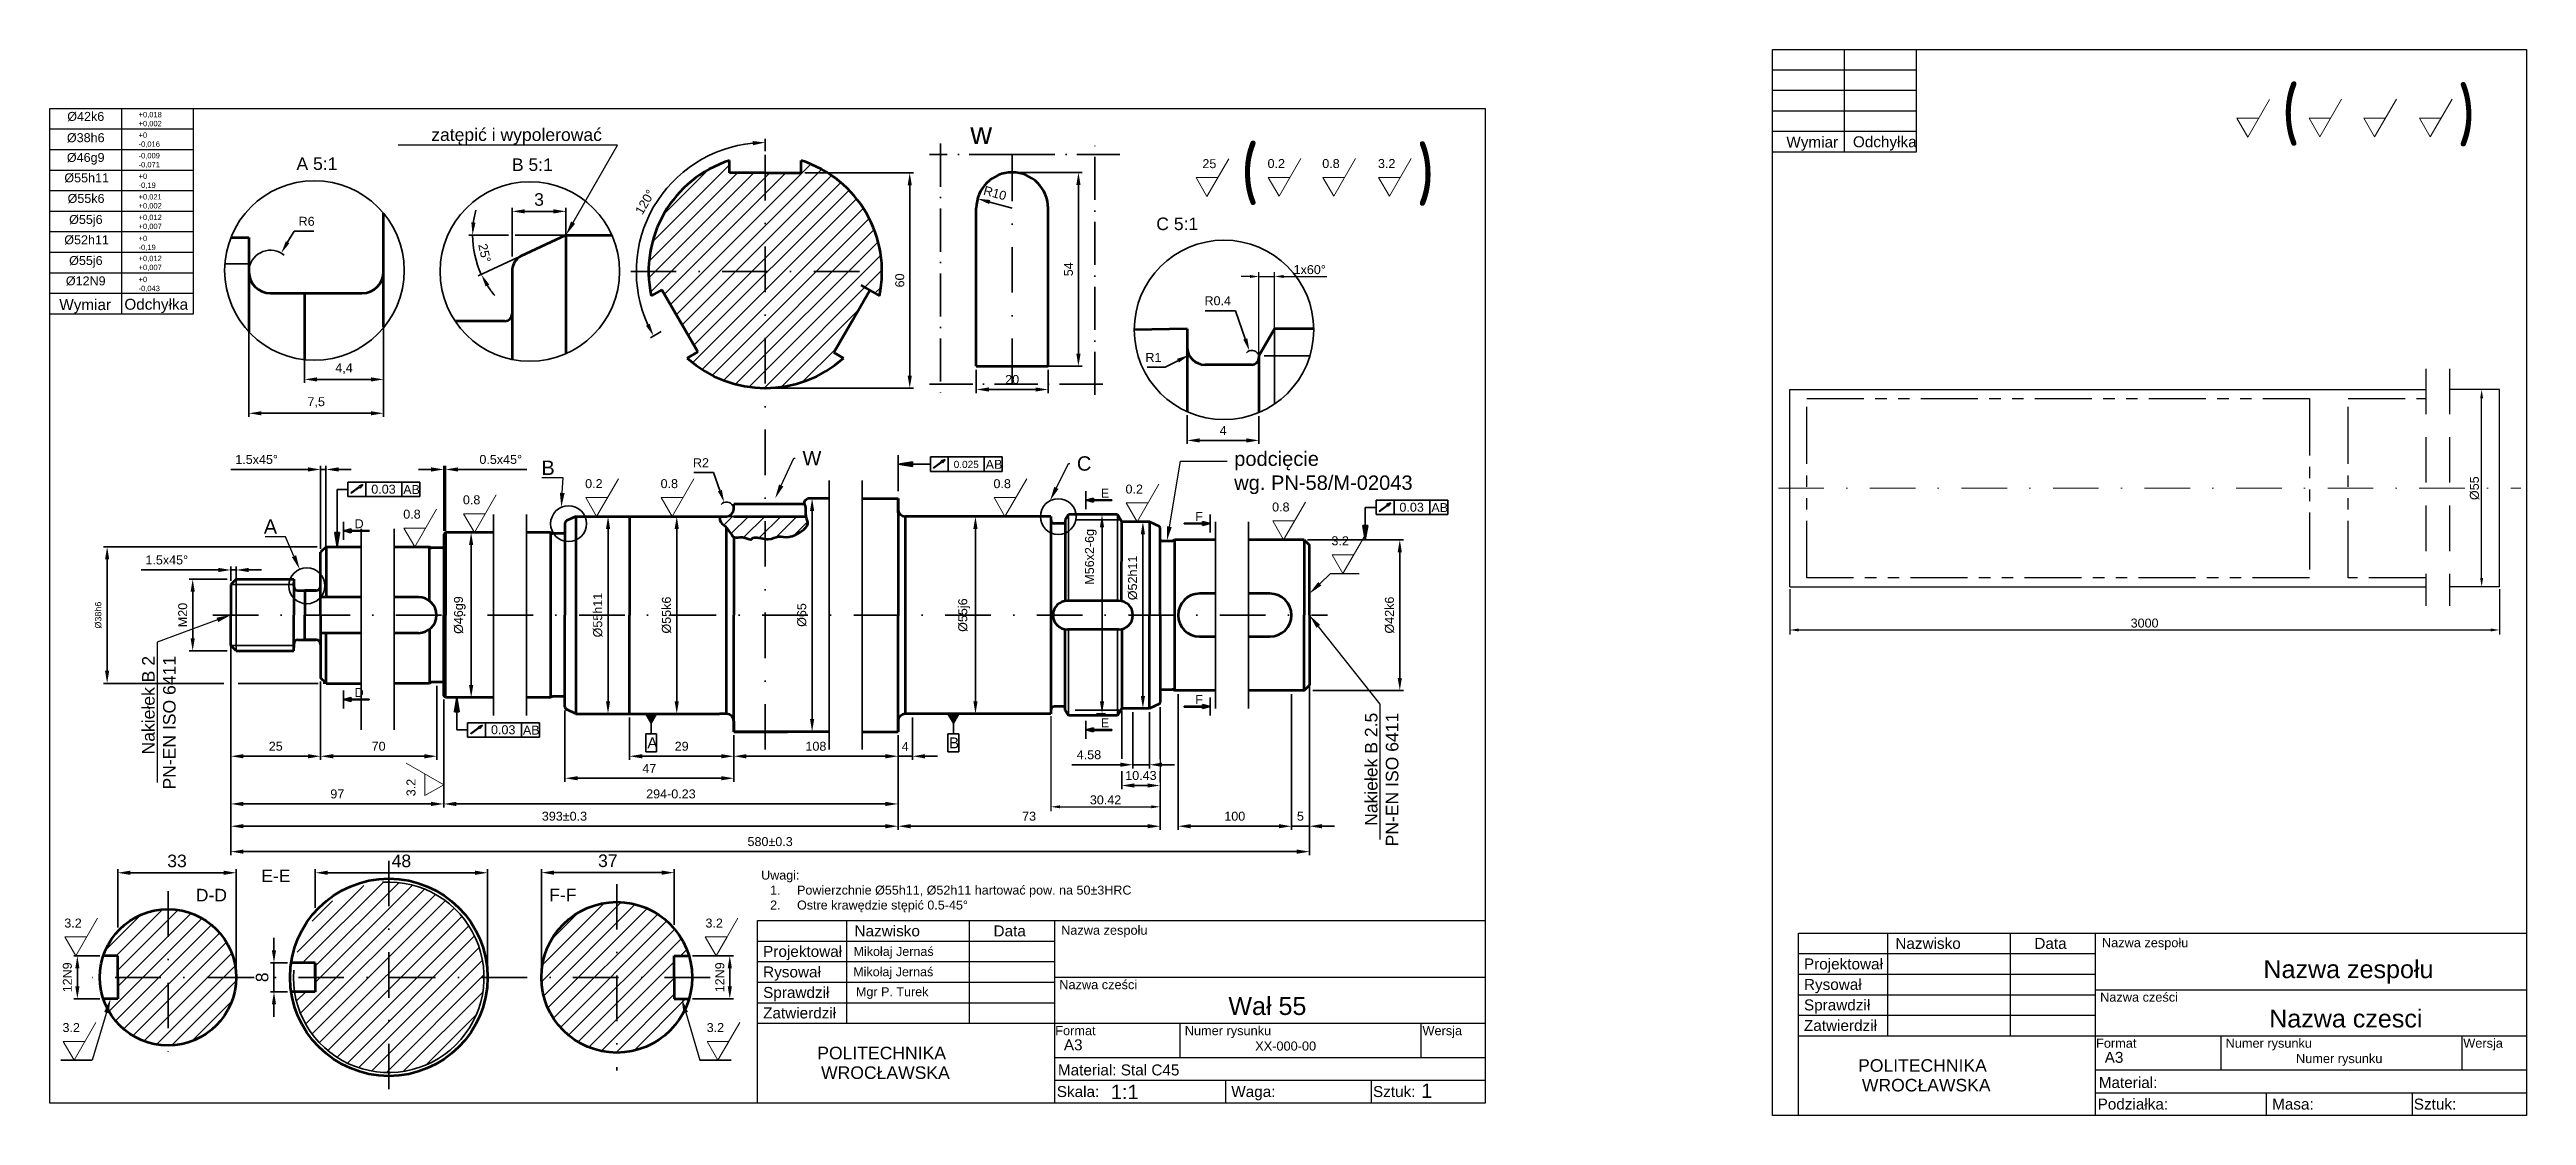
# Model space of a CAD drawing. Header units: millimetres. Extents: x 1335 to 6286, y 608 to 2939.
# Drawn here: x 3463 to 4153, y 608 to 905 of the extents above; entities that cross this region are included whole.
import ezdxf
from ezdxf import colors
from ezdxf.entities.mleader import LeaderData, LeaderLine
from ezdxf.enums import TextEntityAlignment as Align
from ezdxf.math import Vec2, Vec3

# ---------------------------------------------------------------- set-up
doc = ezdxf.new("R2010")
doc.units = ezdxf.units.MM
for name, pattern in [('ACAD_ISO10W100', [18, 12, -3, 0, -3]), ('DASHDOT', [25.4, 12.7, -6.35, 0, -6.35]), ('DASHED', [19.05, 12.7, -6.35]), ('PHANTOM2', [31.75, 15.875, -3.175, 3.175, -3.175, 3.175, -3.175])]:
    doc.linetypes.add(name, pattern=pattern)
for name, color, linetype, lineweight in [('01.1 CIĄG. Z PRZERWANIEM', 255, 'Amzigzag', 35), ('01.1 CIĄGŁA CIENKA', 255, 'Continuous', 35), ('01.2 CIĄGŁA GRUBA', 7, 'Continuous', 70), ('04.1 DŁ. K+K CIENKA', 255, 'DASHDOT', 35), ('AM_5', 3, 'Continuous', 25), ('C', 1, 'Continuous', 18), ('OSIE', 4, 'DASHDOT', 15), ('PH', 6, 'PHANTOM2', 25), ('widok czastkowy', 7, 'ACAD_ISO10W100', 35)]:
    doc.layers.add(name, color=color, linetype=linetype, lineweight=lineweight)
doc.layers.add('Default', color=7, linetype='Continuous')
doc.layers.add('PR', color=9, linetype='DASHED')
doc.styles.add('SEACAD_arial_ttf', font='arial.ttf')
doc.styles.add('SEACAD_arial_ttfB', font='arial.ttf')
doc.styles.add('SEACAD_seiso_ttf', font='seiso.ttf')
doc.styles.get("Standard").update_dxf_attribs({"font": 'arial.ttf'})
doc.linetypes.add('Amzigzag', pattern='A,0.0001,[136,genltshp.shx,S=0.04,R=0,X=0,Y=0],-11', length=11.0001)
doc.dimstyles.new('AM_ISO', dxfattribs={"dimscale": 100, "dimtxt": 3.5, "dimasz": 3.5, "dimexe": 1, "dimexo": 1, "dimgap": 1.5, "dimtad": 1, "dimdsep": 46, "dimtxsty": 'Standard', "dimcen": 0, "dimclrd": 256, "dimclre": 256, "dimclrt": 2, "dimadec": 0, "dimazin": 2, "dimtp": 0.1, "dimtm": 0.1, "dimtfac": 0.71, "dimtmove": 0, "dimatfit": 3, "dimfxl": 1, "dimlwd": -1, "dimlwe": -1, "dimarcsym": 1})
doc.dimstyles.new('AM_ISO$0', dxfattribs={"dimscale": 100, "dimtxt": 3.5, "dimasz": 3.5, "dimexe": 1, "dimexo": 1, "dimgap": 1.5, "dimtad": 1, "dimdsep": 46, "dimtxsty": 'Standard', "dimcen": 0, "dimclrd": 256, "dimclre": 256, "dimclrt": 2, "dimadec": 0, "dimazin": 2, "dimtp": 0.1, "dimtm": 0.1, "dimtfac": 0.71, "dimtmove": 0, "dimatfit": 3, "dimfxl": 1, "dimlwd": -1, "dimlwe": -1, "dimarcsym": 1})
doc.dimstyles.new('AM_ISO$4', dxfattribs={"dimscale": 100, "dimtxt": 3.5, "dimasz": 3.5, "dimexe": 1, "dimexo": 1, "dimgap": 1.5, "dimtad": 1, "dimtoh": 1, "dimdsep": 46, "dimtxsty": 'Standard', "dimcen": 0, "dimclrd": 256, "dimclre": 256, "dimclrt": 2, "dimadec": 0, "dimazin": 2, "dimtp": 0.1, "dimtm": 0.1, "dimtfac": 0.71, "dimtofl": 0, "dimtmove": 0, "dimatfit": 0, "dimfxl": 1, "dimlwd": -1, "dimlwe": -1, "dimarcsym": 1})
doc.dimstyles.new('ISO-25$0', dxfattribs={"dimtxt": 2.5, "dimasz": 2.5, "dimexe": 1.25, "dimexo": 0.625, "dimtad": 1, "dimtxsty": 'Standard', "dimcen": 2.5, "dimadec": 0, "dimazin": 0, "dimtfac": 1, "dimtmove": 0, "dimatfit": 3, "dimfxl": 1, "dimarcsym": 0})
pattern_1 = [(45, (3453.1686, 601.766), (-2.245064, 2.245064), [])]

msp = doc.modelspace()

# ---------------------------------------------------------------- texts
at = {"layer": '01.1 CIĄGŁA CIENKA', "color": 7, "linetype": 'Continuous', "style": 'SEACAD_seiso_ttf'}
msp.add_text('(', height=14.939, dxfattribs=at).set_placement((3794.803, 878.372), align=Align.TOP_LEFT)
at = {"layer": '01.1 CIĄGŁA CIENKA', "attachment_point": 1}
for s, width, heights, insert, char_height in [('\\pi4.94633;{\\C2;Ø42k6}', 19.88072, [5.54], (3463.169, 887.896), 2.5), ('+0,018\\P+0,002', 20, [0], (3487.968, 887.896), 1.5), ('w', 14.05013, [0], (3719.638, 884.995), 6), ('\\pi4.84486;{\\C2;Ø46g9}', 19.88072, [5.54], (3463.158, 876.453), 2.5), ('\\pi4.84827;{\\C2;Ø38h6}', 19.88072, [5.54], (3463.164, 881.965), 2.5), ('+0\\P-0,016', 20, [0], (3487.968, 882.172), 1.5), ('-0,009\\P-0,071', 20, [0], (3487.968, 876.457), 1.5), ('\\pi4.11754;{\\C2;Ø55h11}', 19.88072, [5.54], (3463.184, 870.781), 2.5), ('+0\\P-0,19', 20, [0], (3487.968, 870.717), 1.5), ('A 5:1', 17.03992, [8.092], (3531.947, 875.22), 3.5), ('B 5:1', 17.03992, [8.092], (3591.946, 874.942), 3.5), ('  25', 6.23728, [0], (3782.336, 874.727), 2.5), ('0.2', 6.23728, [0], (3802.428, 874.766), 2.5), ('0.8', 6.23728, [0], (3817.658, 874.766), 2.5), ('3.2', 6.23728, [0], (3833.186, 874.766), 2.5), ('\\pi4.94633;{\\C2;Ø55k6}', 19.88072, [5.54], (3463.249, 865.04), 2.5), ('+0,021\\P+0,002', 20, [0], (3487.968, 864.995), 1.5), ('\\pi5.43149;{\\C2;Ø55j6}', 19.88072, [5.54], (3463.201, 859.18), 2.5), ('+0,012\\P+0,007', 20, [0], (3487.968, 859.259), 1.5), ('C 5:1', 17.03992, [8.092], (3771.436, 858.466), 3.5), ('+0\\P-0,19', 20, [0], (3487.968, 853.4), 1.5), ('\\pi5.43149;{\\C2;Ø55j6}', 19.88072, [5.54], (3463.201, 847.74), 2.5), ('+0\\P-0,043', 20, [0], (3487.968, 841.96), 1.5), ('+0,012\\P+0,007', 20, [0], (3487.968, 847.819), 1.5), ('0.025', 10, [0], (3715.007, 790.686), 2), ('AB', 5, [0], (3723.902, 790.952), 2.5), ('0.03', 10, [0], (3552.789, 784.033), 2.5), ('AB', 5, [0], (3561.684, 783.933), 2.5), ('0.8', 6.23728, [0], (3578.303, 781.073), 2.5), ('0.2', 6.23728, [0], (3612.355, 785.573), 2.5), ('0.8', 6.23728, [0], (3633.367, 785.573), 2.5), ('0.8', 6.23728, [0], (3726.085, 785.564), 2.5), ('E', 5.11873, [0], (3755.986, 782.903), 2.5), ('0.2', 6.23728, [0], (3762.865, 784.064), 2.5), ('D', 5.11873, [0], (3548.142, 774.412), 2.5), ('0.8', 6.23728, [0], (3561.686, 777.073), 2.5), ('F', 5.11873, [0], (3782.268, 776.403), 2.5), ('0.8', 6.23728, [0], (3803.699, 779.064), 2.5), ('0.03', 10, [0], (3839.156, 778.993), 2.5), ('AB', 5, [0], (3848.051, 778.893), 2.5), ('3.2', 6.23728, [0], (3820.214, 769.654), 2.5), ('D', 5.11873, [0], (3548.142, 727.38), 2.5), ('F', 5.11873, [0], (3782.268, 725.403), 2.5), ('E', 5.11873, [0], (3755.986, 718.903), 2.5), ('0.03', 10, [0], (3586.131, 717.005), 2.5), ('AB', 5, [0], (3595.025, 716.905), 2.5), ('A', 4, [0], (3629.687, 713.607), 3), ('B', 4, [0], (3713.724, 713.598), 3), ('E-E', 17.03992, [8.092], (3522.137, 676.805), 3.5), ('Uwagi:\\P\\pi-7.5,l10,t10;1.^IPowierzchnie Ø55h11, Ø52h11 hartować pow. na 50±3HRC\\P2.^IOstre krawędzie stępić 0.5-45°', 202.72157, [0], (3661.375, 676.498), 2.5), ('D-D', 17.03992, [8.092], (3503.901, 671.433), 3.5), ('F-F', 17.03992, [8.092], (3602.344, 671.489), 3.5), ('3.2', 6.23728, [0], (3467.284, 663.139), 2.5), ('3.2', 6.23728, [0], (3645.859, 663.139), 2.5), ('Mikołaj Jernaś', 34.14479, [0], (3687.103, 655.243), 2.5), ('Mikołaj Jernaś', 34.14479, [0], (3687.017, 649.571), 2.5), ('Mgr P. Turek', 34.14479, [0], (3687.789, 644.008), 2.5), ('3.2', 6.23728, [0], (3466.78, 634.028), 2.5), ('3.2', 6.23728, [0], (3646.208, 634.028), 2.5), ('1:1', 35.06394, [0], (3758.771, 616.853), 4), ('1', 17.81427, [0], (3845.247, 617.18), 4)]:
    msp.add_mtext_dynamic_manual_height_columns(s, width=width, gutter_width=12.5, heights=heights, dxfattribs=dict(at, insert=insert, char_height=char_height))
at = {"layer": '01.1 CIĄGŁA CIENKA'}
note = msp.add_mtext_dynamic_manual_height_columns('\\pi4.11754;{\\C2;Ø52h11\\P\\pi9.94036;\\H1.00921x; }', width=19.88072, gutter_width=12.5, heights=[5.54, 0], dxfattribs=dict(at, insert=(3463.161, 853.509), char_height=2.5, attachment_point=1))
for column, words in zip(note.columns.linked_columns, ['\\pi9.94036;']):
    column.text = words
note = msp.add_mtext_dynamic_manual_height_columns('\\pi4.55496;{\\C2;Ø12N9\\P\\pi9.94036;\\H1.00921x; }', width=19.88072, gutter_width=12.5, heights=[5.54, 0], dxfattribs=dict(at, insert=(3463.161, 842.069), char_height=2.5, attachment_point=1))
for column, words in zip(note.columns.linked_columns, ['\\pi9.94036;']):
    column.text = words
at = {"layer": '01.1 CIĄGŁA CIENKA', "insert": (3562.595, 697.219), "char_height": 2.5, "attachment_point": 1, "rotation": 90}
msp.add_mtext_dynamic_manual_height_columns('3.2', width=6.23728, gutter_width=12.5, heights=[0], dxfattribs=at)
at = {"layer": 'Default', "color": 7, "linetype": 'Continuous'}
for s, height, style, p in [('(', 14.939, 'SEACAD_seiso_ttf', (4084.707, 894.886)), ('Wymiar', 3.048, 'SEACAD_arial_ttf', (3946.931, 881.027)), ('Odchyłka', 3.048, 'SEACAD_arial_ttf', (3965.476, 881.096)), ('Wymiar', 3.048, 'SEACAD_arial_ttf', (3465.887, 835.728)), ('Odchyłka', 3.048, 'SEACAD_arial_ttf', (3484.015, 835.826)), ('Projektował', 3.048, 'SEACAD_arial_ttf', (3661.927, 655.518)), ('Nazwisko', 3.048, 'SEACAD_arial_ttf', (3687.382, 661.233)), ('Data', 3.048, 'SEACAD_arial_ttf', (3726.101, 661.233)), (' Nazwa zespołu', 2.54, 'SEACAD_arial_ttf', (3743.945, 661.176)), ('Nazwisko', 3.048, 'SEACAD_arial_ttf', (3977.287, 657.746)), ('Data', 3.048, 'SEACAD_arial_ttf', (4016.005, 657.746)), (' Nazwa zespołu', 2.54, 'SEACAD_arial_ttf', (4033.849, 657.69)), ('Rysował', 3.048, 'SEACAD_arial_ttf', (3661.927, 649.803)), ('Projektował', 3.048, 'SEACAD_arial_ttf', (3951.831, 652.031)), (' Nazwa zespołu', 5, 'SEACAD_arial_ttf', (4077.871, 651.547)), ('Sprawdził', 3.048, 'SEACAD_arial_ttf', (3661.927, 644.088)), ('Nazwa cześci', 2.54, 'SEACAD_arial_ttf', (3744.419, 646.01)), ('Rysował', 3.048, 'SEACAD_arial_ttf', (3951.831, 646.316)), ('Nazwa cześci', 2.54, 'SEACAD_arial_ttf', (4034.323, 642.524)), ('Zatwierdził', 3.048, 'SEACAD_arial_ttf', (3661.927, 638.373)), ('Wał 55', 5, 'SEACAD_arial_ttf', (3791.509, 641.284)), ('Zatwierdził', 3.048, 'SEACAD_arial_ttf', (3951.831, 634.886)), ('Sprawdził', 3.048, 'SEACAD_arial_ttf', (3951.831, 640.601)), ('Nazwa czesci', 5, 'SEACAD_arial_ttf', (4081.413, 637.797)), ('Format', 2.54, 'SEACAD_arial_ttf', (3743.293, 633.183)), ('A3', 3.048, 'SEACAD_arial_ttfB', (3745.695, 629.483)), ('Numer rysunku', 2.54, 'SEACAD_arial_ttf', (3779.368, 633.183)), ('XX-000-00', 2.54, 'SEACAD_arial_ttf', (3798.989, 628.902)), ('Wersja', 2.54, 'SEACAD_arial_ttf', (3845.568, 633.183)), ('Format', 2.54, 'SEACAD_arial_ttf', (4033.198, 629.697)), ('Numer rysunku', 2.54, 'SEACAD_arial_ttf', (4069.272, 629.697)), ('Wersja', 2.54, 'SEACAD_arial_ttf', (4135.472, 629.697)), ('     POLITECHNIKA                      ', 3.5, 'SEACAD_arial_ttf', (3670.215, 627.444)), ('             WROCŁAWSKA', 3.5, 'SEACAD_arial_ttf', (3660.403, 621.966)), ('Material: Stal C45', 3.048, 'SEACAD_arial_ttf', (3744.039, 622.488)), ('     POLITECHNIKA                      ', 3.5, 'SEACAD_arial_ttf', (3960.119, 623.958)), ('A3', 3.048, 'SEACAD_arial_ttfB', (4035.599, 625.996)), ('Numer rysunku', 2.54, 'SEACAD_arial_ttf', (4088.894, 625.415)), ('Skala:', 3.048, 'SEACAD_arial_ttf', (3743.722, 616.465)), ('Waga:', 3.048, 'SEACAD_arial_ttf', (3792.322, 616.465)), ('Sztuk:', 3.048, 'SEACAD_arial_ttf', (3831.792, 616.465)), ('             WROCŁAWSKA', 3.5, 'SEACAD_arial_ttf', (3950.307, 618.479)), ('Material:', 3.048, 'SEACAD_arial_ttf', (4033.943, 619.002)), ('Podziałka:', 3.048, 'SEACAD_arial_ttf', (4033.626, 612.979)), ('Masa:', 3.048, 'SEACAD_arial_ttf', (4082.226, 612.979)), ('Sztuk:', 3.048, 'SEACAD_arial_ttf', (4121.696, 612.979))]:
    msp.add_text(s, height=height, dxfattribs=dict(at, style=style)).set_placement(p, align=Align.TOP_LEFT)
at = {"layer": 'Default', "color": 7, "linetype": 'Continuous', "style": 'SEACAD_seiso_ttf'}
for p in [(4139.053, 879.812), (3849.149, 863.298)]:
    msp.add_text('(', height=14.939, rotation=180, dxfattribs=at).set_placement(p, align=Align.TOP_LEFT)

# ---------------------------------------------------------------- blocks, each defined once
blk = doc.blocks.new('*D32')
at = {"layer": '01.1 CIĄGŁA CIENKA', "linetype": 'ByBlock', "transparency": 16777216}
for p, q in [((3813.58, 768.69), (3840.26, 768.69)), ((3839.26, 765.19), (3839.26, 730.21)), ((3815.08, 726.71), (3840.26, 726.71))]:
    blk.add_line(p, q, dxfattribs=at)
at = {"layer": '01.1 CIĄGŁA CIENKA', "transparency": 16777216}
for points in [[(3838.67, 765.19), (3839.84, 765.19), (3839.26, 768.69)], [(3838.67, 730.21), (3839.84, 730.21), (3839.26, 726.71)]]:
    blk.add_solid(points, dxfattribs=at)
at = {"layer": 'Defpoints', "color": 0, "transparency": 16777216}
for p in [(3812.58, 768.69), (3814.08, 726.71), (3839.26, 726.71)]:
    blk.add_point(p, dxfattribs=at)
at = {"layer": '01.1 CIĄGŁA CIENKA', "color": 2, "transparency": 16777216, "insert": (3836.41, 747.7), "char_height": 2.5, "attachment_point": 5, "rotation": 90}
blk.add_mtext('%%C42k6', dxfattribs=at)
blk = doc.blocks.new('*D33')
at = {"layer": '01.1 CIĄGŁA CIENKA', "linetype": 'ByBlock', "transparency": 16777216}
for p, q in [((3513.67, 746.69), (3513.67, 707.37)), ((3538.67, 729.2), (3538.67, 707.37)), ((3535.17, 708.37), (3517.17, 708.37))]:
    blk.add_line(p, q, dxfattribs=at)
at = {"layer": '01.1 CIĄGŁA CIENKA', "transparency": 16777216}
for points in [[(3517.17, 708.95), (3517.17, 707.78), (3513.67, 708.37)], [(3535.17, 708.95), (3535.17, 707.78), (3538.67, 708.37)]]:
    blk.add_solid(points, dxfattribs=at)
at = {"layer": 'Defpoints', "color": 0, "transparency": 16777216}
for p in [(3513.67, 747.69), (3538.67, 730.2), (3513.67, 708.37)]:
    blk.add_point(p, dxfattribs=at)
at = {"layer": '01.1 CIĄGŁA CIENKA', "color": 2, "transparency": 16777216, "insert": (3526.17, 711.14), "char_height": 2.5, "attachment_point": 5}
blk.add_mtext('25', dxfattribs=at)
blk = doc.blocks.new('*D34')
at = {"layer": '01.1 CIĄGŁA CIENKA', "linetype": 'ByBlock', "transparency": 16777216}
for p, q in [((3513.67, 746.69), (3513.67, 694.08)), ((3572.96, 724.2), (3572.96, 694.08)), ((3517.17, 695.08), (3569.46, 695.08))]:
    blk.add_line(p, q, dxfattribs=at)
at = {"layer": '01.1 CIĄGŁA CIENKA', "transparency": 16777216}
for points in [[(3517.17, 695.67), (3517.17, 694.5), (3513.67, 695.08)], [(3569.46, 695.67), (3569.46, 694.5), (3572.96, 695.08)]]:
    blk.add_solid(points, dxfattribs=at)
at = {"layer": 'Defpoints', "color": 0, "transparency": 16777216}
for p in [(3513.67, 747.69), (3572.96, 725.2), (3572.96, 695.08)]:
    blk.add_point(p, dxfattribs=at)
at = {"layer": '01.1 CIĄGŁA CIENKA', "color": 2, "transparency": 16777216, "insert": (3543.32, 697.86), "char_height": 2.5, "attachment_point": 5}
blk.add_mtext('97', dxfattribs=at)
blk = doc.blocks.new('*D35')
at = {"layer": '01.1 CIĄGŁA CIENKA', "linetype": 'ByBlock', "transparency": 16777216}
for p, q in [((3535.17, 788.27), (3513.7, 788.27)), ((3538.67, 766.2), (3538.67, 789.27)), ((3540.17, 788.27), (3538.67, 788.27)), ((3540.17, 766.2), (3540.17, 789.27)), ((3543.67, 788.27), (3547.17, 788.27))]:
    blk.add_line(p, q, dxfattribs=at)
at = {"layer": '01.1 CIĄGŁA CIENKA', "transparency": 16777216}
for points in [[(3535.17, 788.86), (3535.17, 787.69), (3538.67, 788.27)], [(3543.67, 788.86), (3543.67, 787.69), (3540.17, 788.27)]]:
    blk.add_solid(points, dxfattribs=at)
at = {"layer": 'Defpoints', "color": 0, "transparency": 16777216}
for p in [(3540.17, 788.27), (3538.67, 765.2), (3540.17, 765.2)]:
    blk.add_point(p, dxfattribs=at)
at = {"layer": '01.1 CIĄGŁA CIENKA', "color": 2, "transparency": 16777216, "insert": (3520.84, 791.05), "char_height": 2.5, "attachment_point": 5}
blk.add_mtext('1.5x45%%D', dxfattribs=at)
blk = doc.blocks.new('*D36')
at = {"layer": '01.1 CIĄGŁA CIENKA', "linetype": 'ByBlock', "transparency": 16777216}
for p, q in [((3537.67, 766.7), (3478.21, 766.7)), ((3479.21, 763.2), (3479.21, 732.17))]:
    blk.add_line(p, q, dxfattribs=at)
at = {"layer": '01.1 CIĄGŁA CIENKA', "transparency": 16777216}
for points in [[(3478.62, 763.2), (3479.79, 763.2), (3479.21, 766.7)], [(3478.62, 732.17), (3479.79, 732.17), (3479.21, 728.67)]]:
    blk.add_solid(points, dxfattribs=at)
at = {"layer": 'Defpoints', "color": 0, "transparency": 16777216}
for p in [(3538.67, 766.7), (3479.21, 728.67), (3545.08, 728.67)]:
    blk.add_point(p, dxfattribs=at)
at = {"layer": '01.1 CIĄGŁA CIENKA', "color": 2, "transparency": 16777216, "insert": (3476.74, 747.69), "char_height": 2.5, "attachment_point": 5, "rotation": 90}
blk.add_mtext('{\\H0.71429x;%%C38h6}', dxfattribs=at)
blk = doc.blocks.new('*D37')
at = {"layer": '01.1 CIĄGŁA CIENKA', "linetype": 'ByBlock', "transparency": 16777216}
for p, q in [((3569.46, 788.27), (3565.96, 788.27)), ((3572.96, 771.2), (3572.96, 789.27)), ((3572.96, 788.27), (3573.46, 788.27)), ((3573.46, 771.2), (3573.46, 789.27)), ((3576.96, 788.27), (3596.09, 788.27))]:
    blk.add_line(p, q, dxfattribs=at)
at = {"layer": '01.1 CIĄGŁA CIENKA', "transparency": 16777216}
for points in [[(3569.46, 788.86), (3569.46, 787.69), (3572.96, 788.27)], [(3576.96, 788.86), (3576.96, 787.69), (3573.46, 788.27)]]:
    blk.add_solid(points, dxfattribs=at)
at = {"layer": 'Defpoints', "color": 0, "transparency": 16777216}
for p in [(3573.46, 788.27), (3572.96, 770.2), (3573.46, 770.2)]:
    blk.add_point(p, dxfattribs=at)
at = {"layer": '01.1 CIĄGŁA CIENKA', "color": 2, "transparency": 16777216, "insert": (3588.84, 791.05), "char_height": 2.5, "attachment_point": 5}
blk.add_mtext('0.5x45%%D', dxfattribs=at)
blk = doc.blocks.new('*D10')
at = {"layer": '01.1 CIĄGŁA CIENKA', "linetype": 'ByBlock', "transparency": 16777216}
for p, q in [((3512.65, 757.7), (3502.05, 757.7)), ((3503.05, 741.24), (3503.05, 754.2)), ((3512.67, 737.74), (3502.05, 737.74))]:
    blk.add_line(p, q, dxfattribs=at)
at = {"layer": '01.1 CIĄGŁA CIENKA', "transparency": 16777216}
for points in [[(3502.46, 754.2), (3503.63, 754.2), (3503.05, 757.7)], [(3502.46, 741.24), (3503.63, 741.24), (3503.05, 737.74)]]:
    blk.add_solid(points, dxfattribs=at)
at = {"layer": 'Defpoints', "color": 0, "transparency": 16777216}
for p in [(3503.05, 757.7), (3513.65, 757.7), (3513.67, 737.74)]:
    blk.add_point(p, dxfattribs=at)
at = {"layer": '01.1 CIĄGŁA CIENKA', "color": 2, "transparency": 16777216, "insert": (3500.27, 747.72), "char_height": 2.5, "attachment_point": 5, "rotation": 90}
blk.add_mtext('M20', dxfattribs=at)
blk = doc.blocks.new('*D11')
at = {"layer": '01.1 CIĄGŁA CIENKA', "linetype": 'ByBlock', "transparency": 16777216}
for p, q in [((3510.15, 760.27), (3488.69, 760.27)), ((3513.65, 757.23), (3513.65, 761.27)), ((3515.17, 760.27), (3513.65, 760.27)), ((3515.17, 757.23), (3515.17, 761.27)), ((3518.67, 760.27), (3522.17, 760.27))]:
    blk.add_line(p, q, dxfattribs=at)
at = {"layer": '01.1 CIĄGŁA CIENKA', "transparency": 16777216}
for points in [[(3510.15, 760.85), (3510.15, 759.68), (3513.65, 760.27)], [(3518.67, 760.85), (3518.67, 759.68), (3515.17, 760.27)]]:
    blk.add_solid(points, dxfattribs=at)
at = {"layer": 'Defpoints', "color": 0, "transparency": 16777216}
for p in [(3515.17, 760.27), (3513.65, 756.23), (3515.17, 756.23)]:
    blk.add_point(p, dxfattribs=at)
at = {"layer": '01.1 CIĄGŁA CIENKA', "color": 2, "transparency": 16777216, "insert": (3495.82, 763.04), "char_height": 2.5, "attachment_point": 5}
blk.add_mtext('1.5x45%%D', dxfattribs=at)
blk = doc.blocks.new('*D38')
at = {"layer": '01.1 CIĄGŁA CIENKA', "linetype": 'ByBlock', "transparency": 16777216}
for p, q in [((3538.67, 729.2), (3538.67, 707.37)), ((3571.08, 728), (3571.08, 707.37)), ((3542.17, 708.37), (3567.58, 708.37))]:
    blk.add_line(p, q, dxfattribs=at)
at = {"layer": '01.1 CIĄGŁA CIENKA', "transparency": 16777216}
for points in [[(3542.17, 708.95), (3542.17, 707.78), (3538.67, 708.37)], [(3567.58, 708.95), (3567.58, 707.78), (3571.08, 708.37)]]:
    blk.add_solid(points, dxfattribs=at)
at = {"layer": 'Defpoints', "color": 0, "transparency": 16777216}
for p in [(3538.67, 730.2), (3571.08, 729), (3571.08, 708.37)]:
    blk.add_point(p, dxfattribs=at)
at = {"layer": '01.1 CIĄGŁA CIENKA', "color": 2, "transparency": 16777216, "insert": (3554.82, 711.14), "char_height": 2.5, "attachment_point": 5}
blk.add_mtext('70', dxfattribs=at)
blk = doc.blocks.new('*D39')
at = {"layer": '01.1 CIĄGŁA CIENKA', "linetype": 'ByBlock', "transparency": 16777216}
for p, q in [((3534.2, 826.92), (3534.2, 812.37)), ((3556.2, 826.92), (3556.2, 812.37)), ((3552.7, 813.37), (3537.7, 813.37))]:
    blk.add_line(p, q, dxfattribs=at)
at = {"layer": '01.1 CIĄGŁA CIENKA', "transparency": 16777216}
for points in [[(3537.7, 813.95), (3537.7, 812.78), (3534.2, 813.37)], [(3552.7, 813.95), (3552.7, 812.78), (3556.2, 813.37)]]:
    blk.add_solid(points, dxfattribs=at)
at = {"layer": 'Defpoints', "color": 0, "transparency": 16777216}
for p in [(3534.2, 827.92), (3556.2, 827.92), (3534.2, 813.37)]:
    blk.add_point(p, dxfattribs=at)
at = {"layer": '01.1 CIĄGŁA CIENKA', "color": 2, "transparency": 16777216, "insert": (3545.2, 816.37), "char_height": 2.5, "width": 7.5833, "attachment_point": 5}
blk.add_mtext('4,4', dxfattribs=at)
blk = doc.blocks.new('*D40')
at = {"layer": '01.1 CIĄGŁA CIENKA', "linetype": 'ByBlock', "transparency": 16777216}
for p, q in [((3518.7, 844.61), (3518.7, 802.93)), ((3556.18, 841.94), (3556.18, 802.93)), ((3522.2, 803.93), (3552.68, 803.93))]:
    blk.add_line(p, q, dxfattribs=at)
at = {"layer": '01.1 CIĄGŁA CIENKA', "transparency": 16777216}
for points in [[(3522.2, 804.51), (3522.2, 803.35), (3518.7, 803.93)], [(3552.68, 804.51), (3552.68, 803.35), (3556.18, 803.93)]]:
    blk.add_solid(points, dxfattribs=at)
at = {"layer": 'Defpoints', "color": 0, "transparency": 16777216}
for p in [(3518.7, 845.61), (3556.18, 842.94), (3556.18, 803.93)]:
    blk.add_point(p, dxfattribs=at)
at = {"layer": '01.1 CIĄGŁA CIENKA', "color": 2, "transparency": 16777216, "insert": (3537.44, 806.93), "char_height": 2.5, "attachment_point": 5}
blk.add_mtext('7,5', dxfattribs=at)
blk = doc.blocks.new('*D41')
at = {"layer": '01.1 CIĄGŁA CIENKA', "linetype": 'ByBlock', "transparency": 16777216}
for p, q in [((3580.6, 767.2), (3580.6, 728.2)), ((3581.15, 770.7), (3581.6, 770.7)), ((3581.15, 724.7), (3581.6, 724.7))]:
    blk.add_line(p, q, dxfattribs=at)
at = {"layer": '01.1 CIĄGŁA CIENKA', "transparency": 16777216}
for points in [[(3580.02, 767.2), (3581.19, 767.2), (3580.6, 770.7)], [(3580.02, 728.2), (3581.19, 728.2), (3580.6, 724.7)]]:
    blk.add_solid(points, dxfattribs=at)
at = {"layer": 'Defpoints', "color": 0, "transparency": 16777216}
for p in [(3580.15, 770.7), (3580.15, 724.7), (3580.6, 724.7)]:
    blk.add_point(p, dxfattribs=at)
at = {"layer": '01.1 CIĄGŁA CIENKA', "color": 2, "transparency": 16777216, "insert": (3577.44, 747.7), "char_height": 2.5, "attachment_point": 5, "rotation": 90}
blk.add_mtext('%%C46g9', dxfattribs=at)
blk = doc.blocks.new('*D42')
at = {"layer": '01.1 CIĄGŁA CIENKA', "linetype": 'ByBlock', "transparency": 16777216}
for p, q in [((3610.74, 775.2), (3619.73, 775.2)), ((3618.73, 771.7), (3618.73, 723.7)), ((3610.74, 720.2), (3619.73, 720.2))]:
    blk.add_line(p, q, dxfattribs=at)
at = {"layer": '01.1 CIĄGŁA CIENKA', "transparency": 16777216}
for points in [[(3618.15, 771.7), (3619.32, 771.7), (3618.73, 775.2)], [(3618.15, 723.7), (3619.32, 723.7), (3618.73, 720.2)]]:
    blk.add_solid(points, dxfattribs=at)
at = {"layer": 'Defpoints', "color": 0, "transparency": 16777216}
for p in [(3609.74, 775.2), (3609.74, 720.2), (3618.73, 720.2)]:
    blk.add_point(p, dxfattribs=at)
at = {"layer": '01.1 CIĄGŁA CIENKA', "color": 2, "transparency": 16777216, "insert": (3615.89, 747.7), "char_height": 2.5, "attachment_point": 5, "rotation": 90}
blk.add_mtext('%%C55h11', dxfattribs=at)
blk = doc.blocks.new('*D43')
at = {"layer": '01.1 CIĄGŁA CIENKA', "linetype": 'ByBlock', "transparency": 16777216}
for p, q in [((3625.74, 775.2), (3638.87, 775.2)), ((3637.87, 771.7), (3637.87, 723.7)), ((3625.74, 720.2), (3638.87, 720.2))]:
    blk.add_line(p, q, dxfattribs=at)
at = {"layer": '01.1 CIĄGŁA CIENKA', "transparency": 16777216}
for points in [[(3637.28, 771.7), (3638.45, 771.7), (3637.87, 775.2)], [(3637.28, 723.7), (3638.45, 723.7), (3637.87, 720.2)]]:
    blk.add_solid(points, dxfattribs=at)
at = {"layer": 'Defpoints', "color": 0, "transparency": 16777216}
for p in [(3624.74, 775.2), (3624.74, 720.2), (3637.87, 720.2)]:
    blk.add_point(p, dxfattribs=at)
at = {"layer": '01.1 CIĄGŁA CIENKA', "transparency": 16777216, "insert": (3635.02, 747.7), "char_height": 2.5, "attachment_point": 5, "rotation": 90}
blk.add_mtext('%%C55k6', dxfattribs=at)
blk = doc.blocks.new('*D44')
at = {"layer": '01.1 CIĄGŁA CIENKA', "linetype": 'ByBlock', "transparency": 16777216}
for p, q in [((3529.48, 851.57), (3531.26, 854.63)), ((3531.26, 854.63), (3536.79, 854.63))]:
    blk.add_line(p, q, dxfattribs=at)
blk.add_arc((3524.7, 843.36), 6, 50.24081, 170.4507, dxfattribs=at)
at = {"layer": '01.1 CIĄGŁA CIENKA', "transparency": 16777216}
blk.add_solid([(3528.98, 851.87), (3529.98, 851.28), (3527.72, 848.55)], dxfattribs=at)
at = {"layer": 'Defpoints', "color": 0, "transparency": 16777216}
for p in [(3524.7, 843.36), (3527.72, 848.55)]:
    blk.add_point(p, dxfattribs=at)
at = {"layer": '01.1 CIĄGŁA CIENKA', "color": 2, "transparency": 16777216, "insert": (3534.77, 857.4), "char_height": 2.5, "attachment_point": 5}
blk.add_mtext('R6', dxfattribs=at)
blk = doc.blocks.new('*D6')
at = {"layer": '01.1 CIĄGŁA CIENKA', "linetype": 'ByBlock', "transparency": 16777216}
for p, q in [((3674.97, 780.22), (3676.57, 780.22)), ((3675.57, 776.72), (3675.57, 718.71)), ((3674.97, 715.21), (3676.57, 715.21))]:
    blk.add_line(p, q, dxfattribs=at)
at = {"layer": '01.1 CIĄGŁA CIENKA', "transparency": 16777216}
for points in [[(3674.99, 776.72), (3676.15, 776.72), (3675.57, 780.22)], [(3674.99, 718.71), (3676.15, 718.71), (3675.57, 715.21)]]:
    blk.add_solid(points, dxfattribs=at)
at = {"layer": 'Defpoints', "color": 0, "transparency": 16777216}
for p in [(3673.97, 780.22), (3673.97, 715.21), (3675.57, 715.21)]:
    blk.add_point(p, dxfattribs=at)
at = {"layer": '01.1 CIĄGŁA CIENKA', "color": 2, "transparency": 16777216, "insert": (3672.72, 747.72), "char_height": 2.5, "attachment_point": 5, "rotation": 90}
blk.add_mtext('%%C65', dxfattribs=at)
blk = doc.blocks.new('*D21')
at = {"layer": '01.1 CIĄGŁA CIENKA', "linetype": 'ByBlock', "transparency": 16777216}
for p, q in [((3513.67, 738.24), (3513.67, 687.87)), ((3699.51, 714.19), (3699.51, 687.87)), ((3517.17, 688.87), (3696.01, 688.87))]:
    blk.add_line(p, q, dxfattribs=at)
at = {"layer": '01.1 CIĄGŁA CIENKA', "transparency": 16777216}
for points in [[(3517.17, 689.46), (3517.17, 688.29), (3513.67, 688.87)], [(3696.01, 689.46), (3696.01, 688.29), (3699.51, 688.87)]]:
    blk.add_solid(points, dxfattribs=at)
at = {"layer": 'Defpoints', "color": 0, "transparency": 16777216}
for p in [(3513.67, 739.24), (3699.51, 715.19), (3699.51, 688.87)]:
    blk.add_point(p, dxfattribs=at)
at = {"layer": '01.1 CIĄGŁA CIENKA', "color": 2, "transparency": 16777216, "insert": (3606.59, 691.65), "char_height": 2.5, "attachment_point": 5}
blk.add_mtext('393%%P0.3', dxfattribs=at)
blk = doc.blocks.new('*D22')
at = {"layer": '01.1 CIĄGŁA CIENKA', "linetype": 'ByBlock', "transparency": 16777216}
for p, q in [((3720.8, 775.19), (3720.07, 775.19)), ((3721.07, 771.69), (3721.07, 723.69)), ((3721.8, 720.19), (3720.07, 720.19))]:
    blk.add_line(p, q, dxfattribs=at)
at = {"layer": '01.1 CIĄGŁA CIENKA', "transparency": 16777216}
for points in [[(3720.48, 771.69), (3721.65, 771.69), (3721.07, 775.19)], [(3720.48, 723.69), (3721.65, 723.69), (3721.07, 720.19)]]:
    blk.add_solid(points, dxfattribs=at)
at = {"layer": 'Defpoints', "color": 0, "transparency": 16777216}
for p in [(3721.8, 775.19), (3721.07, 720.19), (3722.8, 720.19)]:
    blk.add_point(p, dxfattribs=at)
at = {"layer": '01.1 CIĄGŁA CIENKA', "color": 2, "transparency": 16777216, "insert": (3717.9, 747.69), "char_height": 2.5, "attachment_point": 5, "rotation": 90}
blk.add_mtext('%%C55j6', dxfattribs=at)
blk = doc.blocks.new('*D23')
at = {"layer": '01.1 CIĄGŁA CIENKA', "linetype": 'ByBlock', "transparency": 16777216}
for p, q in [((3754.8, 775.69), (3757.32, 775.69)), ((3756.32, 772.19), (3756.32, 723.69)), ((3754.8, 720.19), (3757.32, 720.19))]:
    blk.add_line(p, q, dxfattribs=at)
at = {"layer": '01.1 CIĄGŁA CIENKA', "transparency": 16777216}
for points in [[(3755.74, 772.19), (3756.9, 772.19), (3756.32, 775.69)], [(3755.74, 723.69), (3756.9, 723.69), (3756.32, 720.19)]]:
    blk.add_solid(points, dxfattribs=at)
at = {"layer": 'Defpoints', "color": 0, "transparency": 16777216}
for p in [(3753.8, 775.69), (3753.8, 720.19), (3756.32, 720.19)]:
    blk.add_point(p, dxfattribs=at)
at = {"layer": '01.1 CIĄGŁA CIENKA', "color": 2, "transparency": 16777216, "insert": (3753.2, 763.93), "char_height": 2.5, "attachment_point": 5, "rotation": 90}
blk.add_mtext('M56x2-6g', dxfattribs=at)
blk = doc.blocks.new('*D24')
at = {"layer": '01.1 CIĄGŁA CIENKA', "linetype": 'ByBlock', "transparency": 16777216}
for p, q in [((3648.11, 787.39), (3642.6, 787.39)), ((3649.89, 782.38), (3648.11, 787.39))]:
    blk.add_line(p, q, dxfattribs=at)
blk.add_arc((3651.74, 777.2), 2, 28.64789, 138.26961, dxfattribs=at)
at = {"layer": '01.1 CIĄGŁA CIENKA', "transparency": 16777216}
blk.add_solid([(3650.44, 782.58), (3649.35, 782.19), (3651.07, 779.09)], dxfattribs=at)
at = {"layer": 'Defpoints', "color": 0, "transparency": 16777216}
for p in [(3651.07, 779.09), (3651.74, 777.2)]:
    blk.add_point(p, dxfattribs=at)
at = {"layer": '01.1 CIĄGŁA CIENKA', "transparency": 16777216, "insert": (3644.61, 790.15), "char_height": 3.5, "attachment_point": 5}
blk.add_mtext('{\\H0.71429x;R2}', dxfattribs=at)
blk = doc.blocks.new('*D7')
at = {"layer": '01.1 CIĄGŁA CIENKA', "linetype": 'ByBlock', "transparency": 16777216}
for p, q in [((3773.92, 816.75), (3768.87, 816.75)), ((3777.47, 818.58), (3773.92, 816.75))]:
    blk.add_line(p, q, dxfattribs=at)
at = {"layer": '01.1 CIĄGŁA CIENKA', "transparency": 16777216}
blk.add_solid([(3777.2, 819.1), (3777.74, 818.06), (3780.59, 820.17)], dxfattribs=at)
at = {"layer": 'Defpoints', "color": 0, "transparency": 16777216}
for p in [(3785.04, 822.45), (3780.59, 820.17)]:
    blk.add_point(p, dxfattribs=at)
at = {"layer": '01.1 CIĄGŁA CIENKA', "color": 2, "transparency": 16777216, "insert": (3770.64, 819.51), "char_height": 2.5, "attachment_point": 5}
blk.add_mtext('R1', dxfattribs=at)
blk = doc.blocks.new('*D8')
at = {"layer": '01.1 CIĄGŁA CIENKA', "linetype": 'ByBlock', "transparency": 16777216}
for p, q in [((3793.52, 832.49), (3785.08, 832.49)), ((3796.23, 824.65), (3793.52, 832.49))]:
    blk.add_line(p, q, dxfattribs=at)
blk.add_arc((3798.04, 819.45), 2, 28.64789, 137.75703, dxfattribs=at)
at = {"layer": '01.1 CIĄGŁA CIENKA', "transparency": 16777216}
blk.add_solid([(3796.79, 824.84), (3795.68, 824.46), (3797.38, 821.34)], dxfattribs=at)
at = {"layer": 'Defpoints', "color": 0, "transparency": 16777216}
for p in [(3797.38, 821.34), (3798.04, 819.45)]:
    blk.add_point(p, dxfattribs=at)
at = {"layer": '01.1 CIĄGŁA CIENKA', "color": 2, "transparency": 16777216, "insert": (3788.55, 835.27), "char_height": 2.5, "attachment_point": 5}
blk.add_mtext('R0.4', dxfattribs=at)
blk = doc.blocks.new('*D25')
at = {"layer": '01.1 CIĄGŁA CIENKA', "linetype": 'ByBlock', "transparency": 16777216}
for p, q in [((3780.04, 803.36), (3780.04, 795.37)), ((3800.04, 803.14), (3800.04, 795.37)), ((3783.54, 796.37), (3796.54, 796.37))]:
    blk.add_line(p, q, dxfattribs=at)
at = {"layer": '01.1 CIĄGŁA CIENKA', "transparency": 16777216}
for points in [[(3783.54, 796.95), (3783.54, 795.78), (3780.04, 796.37)], [(3796.54, 796.95), (3796.54, 795.78), (3800.04, 796.37)]]:
    blk.add_solid(points, dxfattribs=at)
at = {"layer": 'Defpoints', "color": 0, "transparency": 16777216}
for p in [(3780.04, 804.36), (3800.04, 804.14), (3800.04, 796.37)]:
    blk.add_point(p, dxfattribs=at)
at = {"layer": '01.1 CIĄGŁA CIENKA', "color": 2, "transparency": 16777216, "insert": (3790.04, 799.12), "char_height": 2.5, "attachment_point": 5}
blk.add_mtext('4', dxfattribs=at)
blk = doc.blocks.new('*D26')
at = {"layer": '01.1 CIĄGŁA CIENKA', "linetype": 'ByBlock', "transparency": 16777216}
for p, q in [((3572.96, 724.2), (3572.96, 694.08)), ((3699.51, 714.21), (3699.51, 694.08)), ((3576.46, 695.08), (3696.01, 695.08))]:
    blk.add_line(p, q, dxfattribs=at)
at = {"layer": '01.1 CIĄGŁA CIENKA', "transparency": 16777216}
for points in [[(3576.46, 695.67), (3576.46, 694.5), (3572.96, 695.08)], [(3696.01, 695.67), (3696.01, 694.5), (3699.51, 695.08)]]:
    blk.add_solid(points, dxfattribs=at)
at = {"layer": 'Defpoints', "color": 0, "transparency": 16777216}
for p in [(3572.96, 725.2), (3699.51, 715.21), (3699.51, 695.08)]:
    blk.add_point(p, dxfattribs=at)
at = {"layer": '01.1 CIĄGŁA CIENKA', "color": 2, "transparency": 16777216, "insert": (3636.24, 697.86), "char_height": 3.5, "attachment_point": 5}
blk.add_mtext('{\\H0.71429x;294-0.23}', dxfattribs=at)
blk = doc.blocks.new('*D27')
at = {"layer": '01.1 CIĄGŁA CIENKA', "linetype": 'ByBlock', "transparency": 16777216}
for p, q in [((3653.74, 714.21), (3653.74, 707.37)), ((3699.51, 714.21), (3699.51, 707.37)), ((3696.01, 708.37), (3657.24, 708.37))]:
    blk.add_line(p, q, dxfattribs=at)
at = {"layer": '01.1 CIĄGŁA CIENKA', "transparency": 16777216}
for points in [[(3657.24, 708.95), (3657.24, 707.78), (3653.74, 708.37)], [(3696.01, 708.95), (3696.01, 707.78), (3699.51, 708.37)]]:
    blk.add_solid(points, dxfattribs=at)
at = {"layer": 'Defpoints', "color": 0, "transparency": 16777216}
for p in [(3653.74, 715.21), (3699.51, 715.21), (3653.74, 708.37)]:
    blk.add_point(p, dxfattribs=at)
at = {"layer": '01.1 CIĄGŁA CIENKA', "color": 2, "transparency": 16777216, "insert": (3676.63, 711.14), "char_height": 3.5, "attachment_point": 5}
blk.add_mtext('{\\H0.71429x;108}', dxfattribs=at)
blk = doc.blocks.new('*D28')
at = {"layer": '01.1 CIĄGŁA CIENKA', "linetype": 'ByBlock', "transparency": 16777216}
for p, q in [((3606.74, 721.1), (3606.74, 701.24)), ((3653.74, 714.21), (3653.74, 701.24)), ((3610.24, 702.24), (3650.24, 702.24))]:
    blk.add_line(p, q, dxfattribs=at)
at = {"layer": '01.1 CIĄGŁA CIENKA', "transparency": 16777216}
for points in [[(3610.24, 702.82), (3610.24, 701.66), (3606.74, 702.24)], [(3650.24, 702.82), (3650.24, 701.66), (3653.74, 702.24)]]:
    blk.add_solid(points, dxfattribs=at)
at = {"layer": 'Defpoints', "color": 0, "transparency": 16777216}
for p in [(3606.74, 722.1), (3653.74, 715.21), (3653.74, 702.24)]:
    blk.add_point(p, dxfattribs=at)
at = {"layer": '01.1 CIĄGŁA CIENKA', "color": 2, "transparency": 16777216, "insert": (3630.24, 704.99), "char_height": 3.5, "attachment_point": 5}
blk.add_mtext('{\\H0.71429x;47}', dxfattribs=at)
blk = doc.blocks.new('*D29')
at = {"layer": '01.1 CIĄGŁA CIENKA', "linetype": 'ByBlock', "transparency": 16777216}
for p, q in [((3768.29, 773.69), (3768.7, 773.69)), ((3767.7, 725.19), (3767.7, 770.19)), ((3768.29, 721.69), (3768.7, 721.69))]:
    blk.add_line(p, q, dxfattribs=at)
at = {"layer": '01.1 CIĄGŁA CIENKA', "transparency": 16777216}
for points in [[(3767.12, 770.19), (3768.29, 770.19), (3767.7, 773.69)], [(3767.12, 725.19), (3768.29, 725.19), (3767.7, 721.69)]]:
    blk.add_solid(points, dxfattribs=at)
at = {"layer": 'Defpoints', "color": 0, "transparency": 16777216}
for p in [(3767.29, 773.69), (3767.7, 773.69), (3767.29, 721.69)]:
    blk.add_point(p, dxfattribs=at)
at = {"layer": '01.1 CIĄGŁA CIENKA', "color": 2, "transparency": 16777216, "insert": (3764.86, 758.06), "char_height": 3.5, "attachment_point": 5, "rotation": 90}
blk.add_mtext('{\\H0.71429x;%%C52h11}', dxfattribs=at)
blk = doc.blocks.new('*D9')
at = {"layer": '01.1 CIĄGŁA CIENKA', "linetype": 'ByBlock', "transparency": 16777216}
for p, q in [((3624.74, 719.2), (3624.74, 707.37)), ((3653.74, 714.21), (3653.74, 707.37)), ((3628.24, 708.37), (3650.24, 708.37))]:
    blk.add_line(p, q, dxfattribs=at)
at = {"layer": '01.1 CIĄGŁA CIENKA', "transparency": 16777216}
for points in [[(3628.24, 708.95), (3628.24, 707.78), (3624.74, 708.37)], [(3650.24, 708.95), (3650.24, 707.78), (3653.74, 708.37)]]:
    blk.add_solid(points, dxfattribs=at)
at = {"layer": 'Defpoints', "color": 0, "transparency": 16777216}
for p in [(3624.74, 720.2), (3653.74, 715.21), (3653.74, 708.37)]:
    blk.add_point(p, dxfattribs=at)
at = {"layer": '01.1 CIĄGŁA CIENKA', "color": 2, "transparency": 16777216, "insert": (3639.24, 711.14), "char_height": 3.5, "attachment_point": 5}
blk.add_mtext('{\\H0.71429x;29}', dxfattribs=at)
blk = doc.blocks.new('*D30')
at = {"layer": '01.1 CIĄGŁA CIENKA', "linetype": 'ByBlock', "transparency": 16777216}
for p, q in [((3591.01, 853.59), (3580, 853.59)), ((3593.51, 847.3), (3582.53, 842.18))]:
    blk.add_line(p, q, dxfattribs=at)
for start, end in [(164.5673, 172.28365), (180, 205), (212.71635, 220.4327)]:
    blk.add_arc((3607.01, 853.59), 26.01, start, end, dxfattribs=at)
at = {"layer": '01.1 CIĄGŁA CIENKA', "transparency": 16777216}
for points in [[(3581.82, 857.05), (3580.65, 857.13), (3581, 853.59)], [(3584.62, 839.26), (3585.64, 839.82), (3583.44, 842.6)]]:
    blk.add_solid(points, dxfattribs=at)
at = {"layer": 'Defpoints', "color": 0, "transparency": 16777216}
for p in [(3581.27, 849.83), (3592.01, 853.59), (3607.01, 853.59), (3607.01, 853.59), (3594.42, 847.72)]:
    blk.add_point(p, dxfattribs=at)
at = {"layer": '01.1 CIĄGŁA CIENKA', "color": 2, "transparency": 16777216, "insert": (3584.33, 848.57), "char_height": 3.5, "attachment_point": 5, "rotation": 282.5}
blk.add_mtext('{\\H0.71429x;25°}', dxfattribs=at)
blk = doc.blocks.new('*D31')
at = {"layer": '01.1 CIĄGŁA CIENKA', "linetype": 'ByBlock', "transparency": 16777216}
for p, q in [((3592.01, 847.6), (3592.01, 861.19)), ((3595.51, 860.19), (3603.51, 860.19)), ((3607.01, 832.51), (3607.01, 861.19))]:
    blk.add_line(p, q, dxfattribs=at)
at = {"layer": '01.1 CIĄGŁA CIENKA', "transparency": 16777216}
for points in [[(3595.51, 860.77), (3595.51, 859.6), (3592.01, 860.19)], [(3603.51, 860.77), (3603.51, 859.6), (3607.01, 860.19)]]:
    blk.add_solid(points, dxfattribs=at)
at = {"layer": 'Defpoints', "color": 0, "transparency": 16777216}
for p in [(3607.01, 860.19), (3592.01, 846.6), (3607.01, 831.51)]:
    blk.add_point(p, dxfattribs=at)
at = {"layer": '01.1 CIĄGŁA CIENKA', "color": 2, "transparency": 16777216, "insert": (3599.51, 866.39), "char_height": 3.5, "attachment_point": 5}
blk.add_mtext('\\P3', dxfattribs=at)
blk = doc.blocks.new('*D45')
at = {"layer": '01.1 CIĄGŁA CIENKA', "linetype": 'ByBlock', "transparency": 16777216}
for p, q in [((3477.14, 652.77), (3469.92, 652.77)), ((3470.92, 649.27), (3470.92, 644.27)), ((3477.14, 640.77), (3469.92, 640.77))]:
    blk.add_line(p, q, dxfattribs=at)
at = {"layer": '01.1 CIĄGŁA CIENKA', "transparency": 16777216}
for points in [[(3470.33, 649.27), (3471.5, 649.27), (3470.92, 652.77)], [(3470.33, 644.27), (3471.5, 644.27), (3470.92, 640.77)]]:
    blk.add_solid(points, dxfattribs=at)
at = {"layer": 'Defpoints', "color": 0, "transparency": 16777216}
for p in [(3478.14, 652.77), (3470.92, 640.77), (3478.14, 640.77)]:
    blk.add_point(p, dxfattribs=at)
at = {"layer": '01.1 CIĄGŁA CIENKA', "color": 2, "transparency": 16777216, "insert": (3468.14, 646.77), "char_height": 2.5, "attachment_point": 5, "rotation": 90}
blk.add_mtext('12N9', dxfattribs=at)
blk = doc.blocks.new('*D46')
at = {"layer": '01.1 CIĄGŁA CIENKA', "linetype": 'ByBlock', "transparency": 16777216}
for p, q in [((3525.68, 654.27), (3525.68, 657.77)), ((3529.46, 650.77), (3524.68, 650.77)), ((3525.68, 650.77), (3525.68, 642.77)), ((3529.46, 642.77), (3524.68, 642.77)), ((3525.68, 639.27), (3525.68, 635.77))]:
    blk.add_line(p, q, dxfattribs=at)
at = {"layer": '01.1 CIĄGŁA CIENKA', "transparency": 16777216}
for points in [[(3525.1, 654.27), (3526.26, 654.27), (3525.68, 650.77)], [(3525.1, 639.27), (3526.26, 639.27), (3525.68, 642.77)]]:
    blk.add_solid(points, dxfattribs=at)
at = {"layer": 'Defpoints', "color": 0, "transparency": 16777216}
for p in [(3530.46, 650.77), (3525.68, 642.77), (3530.46, 642.77)]:
    blk.add_point(p, dxfattribs=at)
at = {"layer": '01.1 CIĄGŁA CIENKA', "color": 2, "transparency": 16777216, "insert": (3522.39, 646.77), "char_height": 3.5, "attachment_point": 5, "rotation": 90}
blk.add_mtext('8', dxfattribs=at)
blk = doc.blocks.new('*D47')
at = {"layer": '01.1 CIĄGŁA CIENKA', "linetype": 'ByBlock', "transparency": 16777216}
for p, q in [((3642.29, 652.79), (3653.64, 652.79)), ((3652.64, 649.29), (3652.64, 644.27)), ((3642.29, 640.77), (3653.64, 640.77))]:
    blk.add_line(p, q, dxfattribs=at)
at = {"layer": '01.1 CIĄGŁA CIENKA', "transparency": 16777216}
for points in [[(3652.06, 649.29), (3653.23, 649.29), (3652.64, 652.79)], [(3652.06, 644.27), (3653.23, 644.27), (3652.64, 640.77)]]:
    blk.add_solid(points, dxfattribs=at)
at = {"layer": 'Defpoints', "color": 0, "transparency": 16777216}
for p in [(3641.29, 652.79), (3641.29, 640.77), (3652.64, 640.77)]:
    blk.add_point(p, dxfattribs=at)
at = {"layer": '01.1 CIĄGŁA CIENKA', "color": 2, "transparency": 16777216, "insert": (3649.87, 646.78), "char_height": 2.5, "attachment_point": 5, "rotation": 90}
blk.add_mtext('12N9', dxfattribs=at)
blk = doc.blocks.new('*D12')
at = {"layer": '01.1 CIĄGŁA CIENKA', "linetype": 'ByBlock', "transparency": 16777216}
for p, q in [((3662.54, 876.94), (3662.54, 880.37)), ((3633.52, 826.69), (3630.56, 824.98))]:
    blk.add_line(p, q, dxfattribs=at)
blk.add_arc((3662.54, 843.44), 35.93, 95.5839, 204.4161, dxfattribs=at)
at = {"layer": '01.1 CIĄGŁA CIENKA', "transparency": 16777216}
for points in [[(3659.01, 879.78), (3659.07, 878.61), (3662.54, 879.37)], [(3630.34, 828.86), (3629.3, 828.32), (3631.42, 825.48)]]:
    blk.add_solid(points, dxfattribs=at)
at = {"layer": 'Defpoints', "color": 0, "transparency": 16777216}
for p in [(3639.44, 870.96), (3662.54, 875.94), (3662.54, 872.94), (3640.89, 830.94), (3634.39, 827.19)]:
    blk.add_point(p, dxfattribs=at)
at = {"layer": '01.1 CIĄGŁA CIENKA', "color": 2, "transparency": 16777216, "insert": (3629.02, 862.79), "char_height": 3.5, "attachment_point": 5, "rotation": 60}
blk.add_mtext('{\\H0.71429x;120°}', dxfattribs=at)
blk = doc.blocks.new('*D13')
at = {"layer": '01.1 CIĄGŁA CIENKA', "linetype": 'ByBlock', "transparency": 16777216}
for p, q in [((3673.54, 870.94), (3703.77, 870.94)), ((3702.77, 867.44), (3702.77, 814.44)), ((3663.54, 810.94), (3703.77, 810.94))]:
    blk.add_line(p, q, dxfattribs=at)
at = {"layer": '01.1 CIĄGŁA CIENKA', "transparency": 16777216}
for points in [[(3702.18, 867.44), (3703.35, 867.44), (3702.77, 870.94)], [(3702.18, 814.44), (3703.35, 814.44), (3702.77, 810.94)]]:
    blk.add_solid(points, dxfattribs=at)
at = {"layer": 'Defpoints', "color": 0, "transparency": 16777216}
for p in [(3672.54, 870.94), (3662.54, 810.94), (3702.77, 810.94)]:
    blk.add_point(p, dxfattribs=at)
at = {"layer": '01.1 CIĄGŁA CIENKA', "color": 2, "transparency": 16777216, "insert": (3699.99, 840.94), "char_height": 3.5, "attachment_point": 5, "rotation": 90}
blk.add_mtext('{\\H0.71429x;60}', dxfattribs=at)
blk = doc.blocks.new('*D48')
at = {"layer": '01.1 CIĄGŁA CIENKA', "linetype": 'ByBlock', "transparency": 16777216}
for p, q in [((3537.17, 666.1), (3537.17, 676.9)), ((3585.17, 647.77), (3585.17, 676.9)), ((3581.67, 675.9), (3540.67, 675.9))]:
    blk.add_line(p, q, dxfattribs=at)
at = {"layer": '01.1 CIĄGŁA CIENKA', "transparency": 16777216}
for points in [[(3540.67, 676.49), (3540.67, 675.32), (3537.17, 675.9)], [(3581.67, 676.49), (3581.67, 675.32), (3585.17, 675.9)]]:
    blk.add_solid(points, dxfattribs=at)
at = {"layer": 'Defpoints', "color": 0, "transparency": 16777216}
for p in [(3537.17, 675.9), (3537.17, 665.1), (3585.17, 646.77)]:
    blk.add_point(p, dxfattribs=at)
at = {"layer": '01.1 CIĄGŁA CIENKA', "color": 2, "transparency": 16777216, "insert": (3561.17, 679.19), "char_height": 3.5, "attachment_point": 5}
blk.add_mtext('48', dxfattribs=at)
blk = doc.blocks.new('*D49')
at = {"layer": '01.1 CIĄGŁA CIENKA', "linetype": 'ByBlock', "transparency": 16777216}
for p, q in [((3482.17, 660.61), (3482.17, 676.9)), ((3515.17, 647.77), (3515.17, 676.9)), ((3485.67, 675.9), (3511.67, 675.9))]:
    blk.add_line(p, q, dxfattribs=at)
at = {"layer": '01.1 CIĄGŁA CIENKA', "transparency": 16777216}
for points in [[(3485.67, 676.49), (3485.67, 675.32), (3482.17, 675.9)], [(3511.67, 676.49), (3511.67, 675.32), (3515.17, 675.9)]]:
    blk.add_solid(points, dxfattribs=at)
at = {"layer": 'Defpoints', "color": 0, "transparency": 16777216}
for p in [(3515.17, 675.9), (3482.17, 659.61), (3515.17, 646.77)]:
    blk.add_point(p, dxfattribs=at)
at = {"layer": '01.1 CIĄGŁA CIENKA', "color": 2, "transparency": 16777216, "insert": (3498.67, 679.19), "char_height": 3.5, "attachment_point": 5}
blk.add_mtext('33', dxfattribs=at)
blk = doc.blocks.new('*D50')
at = {"layer": '01.1 CIĄGŁA CIENKA', "linetype": 'ByBlock', "transparency": 16777216}
for p, q in [((3600.17, 647.77), (3600.17, 676.94)), ((3637.17, 661.37), (3637.17, 676.94)), ((3633.67, 675.94), (3603.67, 675.94))]:
    blk.add_line(p, q, dxfattribs=at)
at = {"layer": '01.1 CIĄGŁA CIENKA', "transparency": 16777216}
for points in [[(3603.67, 676.52), (3603.67, 675.35), (3600.17, 675.94)], [(3633.67, 676.52), (3633.67, 675.35), (3637.17, 675.94)]]:
    blk.add_solid(points, dxfattribs=at)
at = {"layer": 'Defpoints', "color": 0, "transparency": 16777216}
for p in [(3600.17, 675.94), (3637.17, 660.37), (3600.17, 646.77)]:
    blk.add_point(p, dxfattribs=at)
at = {"layer": '01.1 CIĄGŁA CIENKA', "color": 2, "transparency": 16777216, "insert": (3618.67, 679.23), "char_height": 3.5, "attachment_point": 5}
blk.add_mtext('37', dxfattribs=at)
blk = doc.blocks.new('*D51')
at = {"layer": '01.1 CIĄGŁA CIENKA', "linetype": 'ByBlock', "transparency": 16777216}
for p, q in [((3732.3, 871.05), (3750.75, 871.05)), ((3749.75, 867.55), (3749.75, 820.55)), ((3732.3, 817.05), (3750.75, 817.05))]:
    blk.add_line(p, q, dxfattribs=at)
at = {"layer": '01.1 CIĄGŁA CIENKA', "transparency": 16777216}
for points in [[(3749.17, 867.55), (3750.34, 867.55), (3749.75, 871.05)], [(3749.17, 820.55), (3750.34, 820.55), (3749.75, 817.05)]]:
    blk.add_solid(points, dxfattribs=at)
at = {"layer": 'Defpoints', "color": 0, "transparency": 16777216}
for p in [(3731.3, 871.05), (3731.3, 817.05), (3749.75, 817.05)]:
    blk.add_point(p, dxfattribs=at)
at = {"layer": '01.1 CIĄGŁA CIENKA', "color": 2, "transparency": 16777216, "insert": (3746.98, 844.05), "char_height": 2.5, "attachment_point": 5, "rotation": 90}
blk.add_mtext('54', dxfattribs=at)
blk = doc.blocks.new('*D14')
at = {"layer": '01.1 CIĄGŁA CIENKA', "linetype": 'ByBlock', "transparency": 16777216}
blk.add_line((3731.3, 861.05), (3725.04, 862.78), dxfattribs=at)
at = {"layer": '01.1 CIĄGŁA CIENKA', "transparency": 16777216}
blk.add_solid([(3725.19, 863.35), (3724.88, 862.22), (3721.66, 863.72)], dxfattribs=at)
at = {"layer": 'Defpoints', "color": 0, "transparency": 16777216}
for p in [(3721.66, 863.72), (3731.3, 861.05)]:
    blk.add_point(p, dxfattribs=at)
at = {"layer": '01.1 CIĄGŁA CIENKA', "color": 2, "transparency": 16777216, "insert": (3726.5, 865.26), "char_height": 2.5, "attachment_point": 5, "rotation": 344.56614}
blk.add_mtext('R10', dxfattribs=at)
blk = doc.blocks.new('*D52')
at = {"layer": '01.1 CIĄGŁA CIENKA', "linetype": 'ByBlock', "transparency": 16777216}
for p, q in [((3721.3, 816.05), (3721.3, 809.55)), ((3741.3, 816.05), (3741.3, 809.55)), ((3724.8, 810.55), (3737.8, 810.55))]:
    blk.add_line(p, q, dxfattribs=at)
at = {"layer": '01.1 CIĄGŁA CIENKA', "transparency": 16777216}
for points in [[(3724.8, 811.13), (3724.8, 809.97), (3721.3, 810.55)], [(3737.8, 811.13), (3737.8, 809.97), (3741.3, 810.55)]]:
    blk.add_solid(points, dxfattribs=at)
at = {"layer": 'Defpoints', "color": 0, "transparency": 16777216}
for p in [(3721.3, 817.05), (3741.3, 817.05), (3741.3, 810.55)]:
    blk.add_point(p, dxfattribs=at)
at = {"layer": '01.1 CIĄGŁA CIENKA', "color": 2, "transparency": 16777216, "insert": (3731.3, 813.33), "char_height": 2.5, "attachment_point": 5}
blk.add_mtext('20', dxfattribs=at)
blk = doc.blocks.new('*D15')
at = {"layer": '01.1 CIĄGŁA CIENKA', "linetype": 'ByBlock', "transparency": 16777216}
for p, q in [((3513.67, 746.69), (3513.67, 680.79)), ((3814.08, 746.69), (3814.08, 680.79)), ((3517.17, 681.79), (3810.58, 681.79))]:
    blk.add_line(p, q, dxfattribs=at)
at = {"layer": '01.1 CIĄGŁA CIENKA', "transparency": 16777216}
for points in [[(3517.17, 682.38), (3517.17, 681.21), (3513.67, 681.79)], [(3810.58, 682.38), (3810.58, 681.21), (3814.08, 681.79)]]:
    blk.add_solid(points, dxfattribs=at)
at = {"layer": 'Defpoints', "color": 0, "transparency": 16777216}
for p in [(3513.67, 747.69), (3814.08, 747.69), (3814.08, 681.79)]:
    blk.add_point(p, dxfattribs=at)
at = {"layer": '01.1 CIĄGŁA CIENKA', "color": 2, "transparency": 16777216, "insert": (3663.88, 684.57), "char_height": 3.5, "attachment_point": 5}
blk.add_mtext('{\\H0.71429x;580%%P0.3}', dxfattribs=at)
blk = doc.blocks.new('*D53')
at = {"layer": '01.1 CIĄGŁA CIENKA', "linetype": 'ByBlock', "transparency": 16777216}
for p, q in [((3703.51, 719.19), (3703.51, 707.37)), ((3699.51, 714.21), (3699.51, 707.37)), ((3696.01, 708.37), (3692.51, 708.37)), ((3703.51, 708.37), (3699.51, 708.37)), ((3707.01, 708.37), (3710.51, 708.37))]:
    blk.add_line(p, q, dxfattribs=at)
at = {"layer": '01.1 CIĄGŁA CIENKA', "transparency": 16777216}
for points in [[(3696.01, 708.95), (3696.01, 707.78), (3699.51, 708.37)], [(3707.01, 708.95), (3707.01, 707.78), (3703.51, 708.37)]]:
    blk.add_solid(points, dxfattribs=at)
at = {"layer": 'Defpoints', "color": 0, "transparency": 16777216}
for p in [(3703.51, 720.19), (3699.51, 715.21), (3699.51, 708.37)]:
    blk.add_point(p, dxfattribs=at)
at = {"layer": '01.1 CIĄGŁA CIENKA', "color": 2, "transparency": 16777216, "insert": (3701.51, 711.12), "char_height": 3.5, "attachment_point": 5}
blk.add_mtext('{\\H0.71429x;4}', dxfattribs=at)
blk = doc.blocks.new('*D54')
at = {"layer": '01.1 CIĄGŁA CIENKA', "linetype": 'ByBlock', "transparency": 16777216}
for p, q in [((3699.51, 714.19), (3699.51, 687.87)), ((3703.01, 688.87), (3769.01, 688.87))]:
    blk.add_line(p, q, dxfattribs=at)
at = {"layer": '01.1 CIĄGŁA CIENKA', "transparency": 16777216}
for points in [[(3703.01, 689.46), (3703.01, 688.29), (3699.51, 688.87)], [(3769.01, 689.46), (3769.01, 688.29), (3772.51, 688.87)]]:
    blk.add_solid(points, dxfattribs=at)
at = {"layer": 'Defpoints', "color": 0, "transparency": 16777216}
for p in [(3772.51, 725.2), (3699.51, 715.19), (3772.51, 688.87)]:
    blk.add_point(p, dxfattribs=at)
at = {"layer": '01.1 CIĄGŁA CIENKA', "color": 2, "transparency": 16777216, "insert": (3736.01, 691.65), "char_height": 3.5, "attachment_point": 5}
blk.add_mtext('{\\H0.71429x;73}', dxfattribs=at)
blk = doc.blocks.new('*D55')
at = {"layer": '01.1 CIĄGŁA CIENKA', "linetype": 'ByBlock', "transparency": 16777216}
for p, q in [((3764.93, 720.69), (3764.93, 705)), ((3769.51, 720.69), (3769.51, 705)), ((3761.43, 706), (3747.88, 706)), ((3769.51, 706), (3764.93, 706)), ((3773.01, 706), (3776.51, 706))]:
    blk.add_line(p, q, dxfattribs=at)
at = {"layer": '01.1 CIĄGŁA CIENKA', "transparency": 16777216}
for points in [[(3761.43, 706.59), (3761.43, 705.42), (3764.93, 706)], [(3773.01, 706.59), (3773.01, 705.42), (3769.51, 706)]]:
    blk.add_solid(points, dxfattribs=at)
at = {"layer": 'Defpoints', "color": 0, "transparency": 16777216}
for p in [(3764.93, 721.69), (3769.51, 721.69), (3769.51, 706)]:
    blk.add_point(p, dxfattribs=at)
at = {"layer": '01.1 CIĄGŁA CIENKA', "color": 2, "transparency": 16777216, "insert": (3752.68, 708.78), "char_height": 3.5, "attachment_point": 5}
blk.add_mtext('{\\H0.71429x;4.58}', dxfattribs=at)
blk = doc.blocks.new('*D16')
at = {"layer": '01.1 CIĄGŁA CIENKA', "linetype": 'ByBlock', "transparency": 16777216}
for p, q in [((3777.51, 725.69), (3777.51, 687.87)), ((3809.08, 725.7), (3809.08, 687.87)), ((3805.58, 688.87), (3781.01, 688.87))]:
    blk.add_line(p, q, dxfattribs=at)
at = {"layer": '01.1 CIĄGŁA CIENKA', "transparency": 16777216}
for points in [[(3781.01, 689.46), (3781.01, 688.29), (3777.51, 688.87)], [(3805.58, 689.46), (3805.58, 688.29), (3809.08, 688.87)]]:
    blk.add_solid(points, dxfattribs=at)
at = {"layer": 'Defpoints', "color": 0, "transparency": 16777216}
for p in [(3777.51, 726.69), (3809.08, 726.7), (3777.51, 688.87)]:
    blk.add_point(p, dxfattribs=at)
at = {"layer": '01.1 CIĄGŁA CIENKA', "color": 2, "transparency": 16777216, "insert": (3793.29, 691.65), "char_height": 3.5, "attachment_point": 5}
blk.add_mtext('{\\H0.71429x;100}', dxfattribs=at)
blk = doc.blocks.new('*D17')
at = {"layer": '01.1 CIĄGŁA CIENKA', "linetype": 'ByBlock', "transparency": 16777216}
for p, q in [((3809.08, 725.7), (3809.08, 687.87)), ((3814.08, 725.71), (3814.08, 687.87)), ((3805.58, 688.87), (3802.08, 688.87)), ((3809.08, 688.87), (3814.08, 688.87)), ((3817.58, 688.87), (3821.08, 688.87))]:
    blk.add_line(p, q, dxfattribs=at)
at = {"layer": '01.1 CIĄGŁA CIENKA', "transparency": 16777216}
for points in [[(3805.58, 689.46), (3805.58, 688.29), (3809.08, 688.87)], [(3817.58, 689.46), (3817.58, 688.29), (3814.08, 688.87)]]:
    blk.add_solid(points, dxfattribs=at)
at = {"layer": 'Defpoints', "color": 0, "transparency": 16777216}
for p in [(3809.08, 726.7), (3814.08, 726.71), (3814.08, 688.87)]:
    blk.add_point(p, dxfattribs=at)
at = {"layer": '01.1 CIĄGŁA CIENKA', "color": 2, "transparency": 16777216, "insert": (3811.58, 691.65), "char_height": 3.5, "attachment_point": 5}
blk.add_mtext('{\\H0.71429x;5}', dxfattribs=at)
blk = doc.blocks.new('*D80')
at = {"layer": '01.1 CIĄGŁA CIENKA', "linetype": 'ByBlock', "transparency": 16777216}
blk.add_line((3765.3, 700.22), (3769.01, 700.22), dxfattribs=at)
at = {"layer": '01.1 CIĄGŁA CIENKA', "transparency": 16777216}
for points in [[(3765.3, 700.8), (3765.3, 699.64), (3761.8, 700.22)], [(3769.01, 700.8), (3769.01, 699.64), (3772.51, 700.22)]]:
    blk.add_solid(points, dxfattribs=at)
at = {"layer": 'Defpoints', "color": 0, "transparency": 16777216}
for p in [(3761.8, 721.69), (3772.51, 722.05), (3772.51, 700.22)]:
    blk.add_point(p, dxfattribs=at)
at = {"layer": '01.1 CIĄGŁA CIENKA', "color": 2, "transparency": 16777216, "insert": (3767.15, 703), "char_height": 3.5, "attachment_point": 5}
blk.add_mtext('{\\H0.71429x;10.43}', dxfattribs=at)
blk = doc.blocks.new('*D135')
at = {"layer": '01.1 CIĄGŁA CIENKA', "color": 0, "lineweight": -2, "transparency": 16777216}
for p, q in [((3742.09, 719.57), (3742.09, 693.03)), ((3772.51, 719.57), (3772.51, 693.03)), ((3744.59, 694.28), (3770.01, 694.28))]:
    blk.add_line(p, q, dxfattribs=at)
at = {"layer": '01.1 CIĄGŁA CIENKA', "color": 0, "transparency": 16777216}
for points in [[(3744.59, 694.7), (3744.59, 693.87), (3742.09, 694.28)], [(3770.01, 694.7), (3770.01, 693.87), (3772.51, 694.28)]]:
    blk.add_solid(points, dxfattribs=at)
at = {"layer": 'Defpoints', "color": 0, "transparency": 16777216}
for p in [(3742.09, 720.19), (3772.51, 720.19), (3772.51, 694.28)]:
    blk.add_point(p, dxfattribs=at)
at = {"layer": '01.1 CIĄGŁA CIENKA', "color": 0, "transparency": 16777216, "insert": (3757.3, 696.19), "char_height": 2.5, "attachment_point": 5}
blk.add_mtext('30.42', dxfattribs=at)
blk = doc.blocks.new('*D194')
at = {"layer": '01.1 CIĄGŁA CIENKA', "color": 0, "lineweight": -2, "transparency": 16777216}
for p, q in [((3797.54, 842.04), (3795.04, 842.04)), ((3800.04, 820.58), (3800.04, 843.29)), ((3800.04, 842.04), (3804.37, 842.04)), ((3804.37, 820.58), (3804.37, 843.29)), ((3806.87, 842.04), (3818.97, 842.04))]:
    blk.add_line(p, q, dxfattribs=at)
at = {"layer": '01.1 CIĄGŁA CIENKA', "color": 0, "transparency": 16777216}
for points in [[(3797.54, 842.46), (3797.54, 841.62), (3800.04, 842.04)], [(3806.87, 842.46), (3806.87, 841.62), (3804.37, 842.04)]]:
    blk.add_solid(points, dxfattribs=at)
at = {"layer": 'Defpoints', "color": 0, "transparency": 16777216}
for p in [(3804.37, 842.04), (3800.04, 819.95), (3804.37, 819.95)]:
    blk.add_point(p, dxfattribs=at)
at = {"layer": '01.1 CIĄGŁA CIENKA', "color": 0, "transparency": 16777216, "insert": (3814.17, 843.94), "char_height": 2.5, "attachment_point": 5}
blk.add_mtext('1x60%%D', dxfattribs=at)
blk = doc.blocks.new('*D1')
at = {"layer": 'AM_5', "color": 0, "lineweight": -2, "transparency": 16777216}
for p, q in [((4144.94, 810.55), (4139.34, 810.55)), ((4140.59, 758.05), (4140.59, 808.05)), ((4144.94, 755.55), (4139.34, 755.55))]:
    blk.add_line(p, q, dxfattribs=at)
at = {"layer": 'AM_5', "color": 0, "transparency": 16777216}
for points in [[(4140.17, 808.05), (4141, 808.05), (4140.59, 810.55)], [(4140.17, 758.05), (4141, 758.05), (4140.59, 755.55)]]:
    blk.add_solid(points, dxfattribs=at)
at = {"layer": 'Defpoints', "color": 0, "transparency": 16777216}
for p in [(4140.59, 810.55), (4145.57, 810.55), (4145.57, 755.55)]:
    blk.add_point(p, dxfattribs=at)
at = {"layer": 'AM_5', "color": 0, "transparency": 16777216, "insert": (4138.61, 783.05), "char_height": 2.5, "attachment_point": 5, "rotation": 90}
blk.add_mtext('%%C55', dxfattribs=at)
blk = doc.blocks.new('*D2')
at = {"layer": 'AM_5', "color": 0, "lineweight": -2, "transparency": 16777216}
for p, q in [((3947.86, 754.93), (3947.86, 742.3)), ((4145.57, 754.93), (4145.57, 742.3)), ((3950.36, 743.55), (4143.07, 743.55))]:
    blk.add_line(p, q, dxfattribs=at)
at = {"layer": 'AM_5', "color": 0, "transparency": 16777216}
for points in [[(3950.36, 743.97), (3950.36, 743.14), (3947.86, 743.55)], [(4143.07, 743.97), (4143.07, 743.14), (4145.57, 743.55)]]:
    blk.add_solid(points, dxfattribs=at)
at = {"layer": 'Defpoints', "color": 0, "transparency": 16777216}
for p in [(3947.86, 755.55), (4145.57, 755.55), (4145.57, 743.55)]:
    blk.add_point(p, dxfattribs=at)
at = {"layer": 'AM_5', "color": 0, "transparency": 16777216, "insert": (4046.71, 745.46), "char_height": 2.5, "attachment_point": 5}
blk.add_mtext('3000', dxfattribs=at)

# ---------------------------------------------------------------- dimensions: what is measured, and where the dimension line sits
at = {"layer": '01.1 CIĄGŁA CIENKA'}
for base, line1, line2, picture, middle in [((3639.443, 870.963), ((3640.886, 830.941), (3634.391, 827.191)), ((3662.536, 875.942), (3662.536, 872.942)), '*D12', (3629.018, 862.793)), ((3581.275, 849.825), ((3607.008, 853.594), (3592.008, 853.594)), ((3607.008, 853.594), (3594.416, 847.723)), '*D30', (3584.327, 848.566))]:
    dim = msp.add_angular_dim_2l(base=base, line1=line1, line2=line2, text='{\\H0.71429x;<>}', dimstyle='AM_ISO', override={"dimscale": 1, "dimtdec": 3}, dxfattribs=at)
    dim.commit()
    dim.dimension.update_dxf_attribs({"geometry": picture, "text_midpoint": middle})
for base, p1, p2, text, override, picture, middle in [((3607.008, 860.185), (3592.008, 846.6), (3607.008, 831.507), '\\P3', {"dimscale": 1, "dimtdec": 3}, '*D31', (3599.508, 866.39)), ((3800.035, 796.366), (3780.035, 804.356), (3800.035, 804.138), '4', {"dimscale": 1, "dimtxt": 2.5, "dimtdec": 3}, '*D25', (3790.035, 799.116)), ((3814.081, 681.792), (3513.669, 747.694), (3814.081, 747.694), '{\\H0.71429x;580%%P0.3}', {"dimscale": 1, "dimtdec": 3}, '*D15', (3663.875, 684.569)), ((3772.509, 688.874), (3699.509, 715.194), (3772.509, 725.203), '{\\H0.71429x;<>}', {"dimscale": 1, "dimse2": 1, "dimtdec": 3}, '*D54', (3736.009, 691.651)), ((3777.509, 688.874), (3809.081, 726.702), (3777.509, 726.694), '{\\H0.71429x;100}', {"dimscale": 1, "dimtdec": 3}, '*D16', (3793.295, 691.65))]:
    dim = msp.add_linear_dim(base=base, p1=p1, p2=p2, text=text, dimstyle='AM_ISO$0', override=override, dxfattribs=at)
    dim.commit()
    dim.dimension.update_dxf_attribs({"geometry": picture, "text_midpoint": middle})
for base, p1, p2, text, override, picture, middle in [((3702.765, 810.942), (3672.536, 870.942), (3662.536, 810.942), '{\\H0.71429x;<>}', {"dimscale": 1, "dimtdec": 3}, '*D13', (3699.989, 840.942)), ((3675.568, 715.212), (3673.969, 780.218), (3673.969, 715.212), '%%C65', {"dimscale": 1, "dimtxt": 2.5, "dimtdec": 3}, '*D6', (3672.722, 747.715)), ((3637.866, 720.203), (3624.741, 775.203), (3624.741, 720.203), '%%C<>k6', {"dimscale": 1, "dimtxt": 2.5, "dimclrt": 256, "dimtdec": 3}, '*D43', (3635.019, 747.703)), ((3721.068, 720.194), (3721.801, 775.194), (3722.801, 720.194), '%%C<>j6', {"dimscale": 1, "dimtxt": 2.5, "dimtdec": 3}, '*D22', (3717.904, 747.694)), ((3580.605, 724.703), (3580.15, 770.703), (3580.15, 724.703), '%%C<>g9', {"dimscale": 1, "dimtxt": 2.5, "dimtdec": 3}, '*D41', (3577.441, 747.703)), ((3503.046, 757.703), (3513.669, 737.74), (3513.655, 757.703), 'M20', {"dimscale": 1, "dimtxt": 2.5, "dimtdec": 3}, '*D10', (3500.269, 747.721))]:
    dim = msp.add_linear_dim(base=base, p1=p1, p2=p2, angle=90, text=text, dimstyle='AM_ISO$0', override=override, dxfattribs=at)
    dim.commit()
    dim.dimension.update_dxf_attribs({"geometry": picture, "text_midpoint": middle})
for base, p1, p2, override, picture, middle in [((3749.753, 817.055), (3731.301, 871.055), (3731.301, 817.055), {"dimscale": 1, "dimtxt": 2.5, "dimtdec": 3}, '*D51', (3746.981, 844.055)), ((3525.681, 642.766), (3530.461, 650.766), (3530.461, 642.766), {"dimscale": 1, "dimtdec": 3}, '*D46', (3522.394, 646.766))]:
    dim = msp.add_linear_dim(base=base, p1=p1, p2=p2, angle=90, dimstyle='AM_ISO$0', override=override, dxfattribs=at)
    dim.commit()
    dim.dimension.update_dxf_attribs({"geometry": picture, "text_midpoint": middle})
for center, mpoint, picture, middle in [((3731.301, 861.055), (3721.662, 863.716), '*D14', (3725.76, 862.585)), ((3524.699, 843.362), (3527.718, 848.548), '*D44', (3534.773, 854.627))]:
    dim = msp.add_radius_dim(center=center, mpoint=mpoint, dimstyle='AM_ISO$4', override={"dimscale": 1, "dimtxt": 2.5, "dimtdec": 3}, dxfattribs=at)
    dim.commit()
    dim.dimension.update_dxf_attribs({"geometry": picture, "text_midpoint": middle, "dimtype": 164})
for base, p1, p2, text, override, picture, middle in [((3556.184, 803.931), (3518.699, 845.61), (3556.184, 842.935), '7,5', {"dimscale": 1, "dimtxt": 2.5, "dimtdec": 3}, '*D40', (3537.442, 803.931)), ((3534.199, 813.368), (3556.199, 827.925), (3534.199, 827.925), '4,4', {"dimscale": 1, "dimtxt": 2.5, "dimtdec": 3}, '*D39', (3545.199, 813.368)), ((3540.173, 788.273), (3538.673, 765.203), (3540.173, 765.203), '<>x45%%D', {"dimscale": 1, "dimtxt": 2.5, "dimtdec": 3}, '*D35', (3520.84, 788.273)), ((3573.465, 788.273), (3572.965, 770.203), (3573.465, 770.203), '<>x45%%D', {"dimscale": 1, "dimtxt": 2.5, "dimtdec": 3}, '*D37', (3588.84, 788.273)), ((3515.169, 760.268), (3513.655, 756.225), (3515.169, 756.225), '1.5x45%%D', {"dimscale": 1, "dimtxt": 2.5, "dimtdec": 3}, '*D11', (3495.821, 760.268)), ((3572.965, 695.084), (3513.669, 747.694), (3572.965, 725.203), '97', {"dimscale": 1, "dimtxt": 2.5, "dimtdec": 3}, '*D34', (3543.317, 695.084)), ((3699.509, 688.874), (3513.669, 739.24), (3699.509, 715.194), '393%%P0.3', {"dimscale": 1, "dimtxt": 2.5, "dimtdec": 3}, '*D21', (3606.589, 688.874)), ((3571.076, 708.366), (3538.673, 730.203), (3571.076, 729.003), '70', {"dimscale": 1, "dimtxt": 2.5, "dimtdec": 3}, '*D38', (3554.819, 708.366)), ((3699.509, 695.084), (3572.965, 725.203), (3699.509, 715.212), '{\\H0.71429x;294-0.23}', {"dimscale": 1, "dimtdec": 3}, '*D26', (3636.237, 695.084)), ((3814.081, 688.874), (3809.081, 726.702), (3814.081, 726.71), '{\\H0.71429x;<>}', {"dimscale": 1, "dimtdec": 3}, '*D17', (3811.581, 688.874)), ((3653.741, 702.239), (3606.741, 722.102), (3653.741, 715.212), '{\\H0.71429x;<>}', {"dimscale": 1, "dimtdec": 3}, '*D28', (3630.241, 702.239)), ((3653.741, 708.366), (3624.741, 720.203), (3653.741, 715.212), '{\\H0.71429x;<>}', {"dimscale": 1, "dimtdec": 3}, '*D9', (3639.241, 708.366)), ((3699.509, 708.366), (3703.509, 720.194), (3699.509, 715.212), '{\\H0.71429x;<>}', {"dimscale": 1, "dimtdec": 3}, '*D53', (3701.509, 708.366)), ((3769.509, 706.004), (3764.932, 721.694), (3769.509, 721.694), '{\\H0.71429x;<>}', {"dimscale": 1, "dimtdec": 3}, '*D55', (3752.682, 706.004)), ((3772.509, 700.221), (3761.798, 721.694), (3772.509, 722.047), '{\\H0.71429x;10.43}', {"dimscale": 1, "dimse1": 1, "dimse2": 1, "dimsd1": 0, "dimsd2": 0, "dimtdec": 3}, '*D80', (3767.153, 700.221)), ((3653.741, 708.366), (3699.509, 715.212), (3653.741, 715.212), '{\\H0.71429x;108}', {"dimscale": 1, "dimtdec": 3}, '*D27', (3676.625, 708.366))]:
    dim = msp.add_linear_dim(base=base, p1=p1, p2=p2, text=text, dimstyle='AM_ISO$0', override=override, dxfattribs=at)
    dim.commit()
    dim.dimension.update_dxf_attribs({"geometry": picture, "text_midpoint": middle, "dimtype": 160})
for base, p1, p2, text, picture, middle in [((3804.365, 842.041), (3800.035, 819.952), (3804.365, 819.952), '1x60%%D', '*D194', (3814.169, 843.943)), ((3772.509, 694.284), (3742.093, 720.194), (3772.509, 720.194), '30.42', '*D135', (3757.301, 696.186))]:
    dim = msp.add_linear_dim(base=base, p1=p1, p2=p2, text=text, dimstyle='ISO-25$0', dxfattribs=at)
    dim.commit()
    dim.dimension.update_dxf_attribs({"geometry": picture, "text_midpoint": middle})
for center, mpoint, text, override, picture, middle in [((3798.035, 819.452), (3797.38, 821.342), 'R0.4', {"dimscale": 1, "dimtxt": 2.5, "dimtdec": 3}, '*D8', (3788.551, 832.491)), ((3785.035, 822.452), (3780.585, 820.172), 'R1', {"dimscale": 1, "dimtxt": 2.5, "dimtdec": 3}, '*D7', (3770.641, 816.755)), ((3651.741, 777.203), (3651.07, 779.087), '{\\H0.71429x;<>}', {"dimscale": 1, "dimclrt": 256, "dimtdec": 3}, '*D24', (3644.606, 787.393))]:
    dim = msp.add_radius_dim(center=center, mpoint=mpoint, text=text, dimstyle='AM_ISO$4', override=override, dxfattribs=at)
    dim.commit()
    dim.dimension.update_dxf_attribs({"geometry": picture, "text_midpoint": middle, "dimtype": 164})
dim = msp.add_linear_dim(base=(3741.301, 810.551), p1=(3721.301, 817.055), p2=(3741.301, 817.055), dimstyle='AM_ISO$0', override={"dimscale": 1, "dimtxt": 2.5, "dimtdec": 3}, dxfattribs=at)
dim.commit()
dim.dimension.update_dxf_attribs({"geometry": '*D52', "text_midpoint": (3731.301, 813.328)})
dim = msp.add_aligned_dim(p1=(3609.741, 775.203), p2=(3609.741, 720.203), distance=8.992, text='%%C<>h11', dimstyle='AM_ISO$0', override={"dimscale": 1, "dimtxt": 2.5, "dimtdec": 3}, dxfattribs=at)
dim.commit()
dim.dimension.update_dxf_attribs({"geometry": '*D42', "text_midpoint": (3615.888, 747.703)})
for base, p1, p2, text, override, picture, middle in [((3756.321, 720.194), (3753.801, 775.694), (3753.801, 720.194), 'M56x2-6g', {"dimscale": 1, "dimtxt": 2.5, "dimtdec": 3}, '*D23', (3756.321, 763.925)), ((3767.704, 773.694), (3767.292, 721.694), (3767.292, 773.694), '{\\H0.71429x;%%C<>h11}', {"dimscale": 1, "dimtdec": 3}, '*D29', (3767.704, 758.056)), ((3479.205, 728.671), (3538.673, 766.703), (3545.08, 728.671), '{\\H0.71429x;%%C38h6}', {"dimscale": 1, "dimtxt": 2.5, "dimse2": 1, "dimtdec": 3}, '*D36', (3479.205, 747.687)), ((3839.255, 726.71), (3812.581, 768.694), (3814.081, 726.71), '%%C42k6', {"dimscale": 1, "dimtxt": 2.5, "dimtdec": 3}, '*D32', (3839.255, 747.702)), ((3470.918, 640.766), (3478.141, 652.766), (3478.141, 640.766), '<>N9', {"dimscale": 1, "dimtxt": 2.5, "dimtdec": 3}, '*D45', (3470.918, 646.766)), ((3652.645, 640.766), (3641.285, 652.793), (3641.293, 640.766), '12N9', {"dimscale": 1, "dimtxt": 2.5, "dimtdec": 3}, '*D47', (3652.645, 646.779))]:
    dim = msp.add_linear_dim(base=base, p1=p1, p2=p2, angle=90, text=text, dimstyle='AM_ISO$0', override=override, dxfattribs=at)
    dim.commit()
    dim.dimension.update_dxf_attribs({"geometry": picture, "text_midpoint": middle, "dimtype": 160})
for base, p1, p2, override, picture, middle in [((3513.669, 708.366), (3538.673, 730.203), (3513.669, 747.694), {"dimscale": 1, "dimtxt": 2.5, "dimtdec": 3}, '*D33', (3526.171, 708.366)), ((3515.169, 675.904), (3482.169, 659.611), (3515.169, 646.766), {"dimscale": 1, "dimtdec": 3}, '*D49', (3498.669, 675.904)), ((3537.169, 675.904), (3585.169, 646.766), (3537.169, 665.096), {"dimscale": 1, "dimtdec": 3}, '*D48', (3561.169, 675.904)), ((3600.169, 675.937), (3637.169, 660.368), (3600.169, 646.766), {"dimscale": 1, "dimtdec": 3}, '*D50', (3618.669, 675.937))]:
    dim = msp.add_linear_dim(base=base, p1=p1, p2=p2, dimstyle='AM_ISO$0', override=override, dxfattribs=at)
    dim.commit()
    dim.dimension.update_dxf_attribs({"geometry": picture, "text_midpoint": middle, "dimtype": 160})
at = {"layer": 'AM_5'}
dim = msp.add_linear_dim(base=(4140.586, 810.555), p1=(4145.569, 755.555), p2=(4145.569, 810.555), angle=90, text='%%C<>', dimstyle='ISO-25$0', override={"dimpost": ''}, dxfattribs=at)
dim.commit()
dim.dimension.update_dxf_attribs({"geometry": '*D1', "text_midpoint": (4138.615, 783.055)})
dim = msp.add_linear_dim(base=(4145.569, 743.555), p1=(3947.857, 755.555), p2=(4145.569, 755.555), text='3000', dimstyle='ISO-25$0', override={"dimpost": ''}, dxfattribs=at)
dim.commit()
dim.dimension.update_dxf_attribs({"geometry": '*D2', "text_midpoint": (4046.713, 745.457)})

# ---------------------------------------------------------------- hatches: boundary and pattern name
at = {"layer": '01.1 CIĄGŁA CIENKA'}
h = msp.add_hatch(dxfattribs=at)
h.set_pattern_fill('ANSI31', color=256)
h.paths.add_polyline_path([(3662.536, 843.442), (3630.036, 843.442, 0.0527629), (3630.756, 836.639), (3633.721, 838.351), (3638.721, 829.691), (3643.721, 821.031), (3640.756, 819.319, 0.1856929), (3662.536, 810.942)])
h.paths.add_polyline_path([(3691.611, 838.201), (3694.316, 836.639, 0.0527629), (3695.036, 843.442), (3662.536, 843.442), (3662.536, 810.942, 0.1856929), (3684.316, 819.319), (3681.611, 820.881), (3686.611, 829.541)])
h.paths.add_polyline_path([(3672.536, 874.365), (3672.536, 870.942), (3662.536, 870.942), (3662.536, 843.442), (3695.036, 843.442, 0.3253096)])
h.paths.add_polyline_path([(3662.536, 870.942), (3652.536, 870.942), (3652.536, 874.365, 0.3253096), (3630.036, 843.442), (3662.536, 843.442)])
h = msp.add_hatch(color=256, dxfattribs=at)
h.dxf.hatch_style = 1
h.paths.add_polyline_path([(3703.507, 790.42), (3699.509, 789.748), (3703.507, 789.084), (3703.507, 789.752)])
h = msp.add_hatch(color=256, dxfattribs=at)
h.dxf.hatch_style = 1
h.paths.add_polyline_path([(3759.017, 779.799), (3753.954, 779.799), (3753.954, 780.259), (3751.845, 779.694), (3753.954, 779.129), (3753.954, 779.589), (3759.017, 779.589)])
h = msp.add_hatch(dxfattribs=at)
h.set_pattern_fill('ANSI31', color=256)
edge = h.paths.add_edge_path()
edge.add_line((3662.536, 775.203), (3653.741, 775.203))
edge.add_line((3653.741, 775.203), (3651.741, 775.203))
edge.add_line((3651.741, 775.203), (3649.741, 775.203))
edge.add_spline(control_points=[(3649.741, 775.203), (3649.741, 773.615), (3650.615, 773.186), (3651.466, 772.316), (3651.741, 771.995)], knot_values=[0, 0, 0, 0, 1, 1.5105729, 1.5105729, 1.5105729, 1.5105729], degree=3, periodic=0)
edge.add_spline(control_points=[(3651.741, 771.995), (3652.005, 771.686), (3652.711, 770.752), (3653.258, 769.776), (3653.741, 769.494)], knot_values=[1.5105729, 1.5105729, 1.5105729, 1.5105729, 2, 2.880594, 2.880594, 2.880594, 2.880594], degree=3, periodic=0)
edge.add_spline(control_points=[(3653.741, 769.494), (3653.807, 769.456), (3654.444, 769.157), (3656.135, 769.8), (3659.009, 768.239), (3658.608, 769.795), (3661.425, 769.032), (3662.536, 768.908)], knot_values=[2.880594, 2.880594, 2.880594, 2.880594, 3, 4, 5, 6, 6.7982184, 6.7982184, 6.7982184, 6.7982184], degree=3, periodic=0)
edge.add_line((3662.536, 768.908), (3662.536, 775.203))
edge = h.paths.add_edge_path()
edge.add_spline(control_points=[(3662.536, 768.908), (3662.817, 768.877), (3664.437, 768.772), (3666.043, 770.063), (3668.974, 768.955), (3672.961, 771.079), (3674.886, 773.042), (3674.041, 774.466), (3673.891, 775.203)], knot_values=[6.7982184, 6.7982184, 6.7982184, 6.7982184, 7, 8, 9, 10, 11, 11.9565927, 11.9565927, 11.9565927, 11.9565927], degree=3, periodic=0)
edge.add_line((3673.891, 775.203), (3662.536, 775.203))
edge.add_line((3662.536, 775.203), (3662.536, 768.908))
h = msp.add_hatch(color=256, dxfattribs=at)
h.dxf.hatch_style = 1
h.paths.add_polyline_path([(3786.409, 773.194), (3784.299, 773.759), (3784.299, 773.299), (3779.237, 773.299), (3779.237, 773.089), (3784.299, 773.089), (3784.299, 772.629)])
h = msp.add_hatch(color=256, dxfattribs=at)
h.dxf.hatch_style = 1
h.paths.add_polyline_path([(3543.957, 770.701), (3543.289, 770.701), (3542.621, 770.701), (3543.293, 766.703)])
h = msp.add_hatch(color=256, dxfattribs=at)
h.dxf.hatch_style = 1
h.paths.add_polyline_path([(3547.148, 771.308), (3547.148, 771.768), (3545.038, 771.203), (3547.148, 770.638), (3547.148, 771.097), (3552.21, 771.097), (3552.21, 771.308)])
h = msp.add_hatch(color=256, dxfattribs=at)
h.dxf.hatch_style = 1
h.paths.add_polyline_path([(3830.324, 772.693), (3829.656, 772.693), (3828.988, 772.693), (3829.66, 768.695)])
h = msp.add_hatch(color=256, dxfattribs=at)
h.dxf.hatch_style = 1
h.paths.add_polyline_path([(3547.148, 724.276), (3547.148, 724.736), (3545.038, 724.171), (3547.148, 723.606), (3547.148, 724.065), (3552.21, 724.065), (3552.21, 724.276)])
h = msp.add_hatch(color=256, dxfattribs=at)
h.dxf.hatch_style = 1
h.paths.add_polyline_path([(3577.299, 720.705), (3576.631, 720.705), (3575.963, 720.705), (3576.634, 724.703)])
h = msp.add_hatch(color=256, dxfattribs=at)
h.dxf.hatch_style = 1
h.paths.add_polyline_path([(3629.241, 720.203), (3630.741, 717.605), (3632.241, 720.203)])
h = msp.add_hatch(color=256, dxfattribs=at)
h.dxf.hatch_style = 1
h.paths.add_polyline_path([(3713.407, 720.194), (3714.907, 717.596), (3716.407, 720.194)])
h = msp.add_hatch(color=256, dxfattribs=at)
h.dxf.hatch_style = 1
h.paths.add_polyline_path([(3786.409, 722.194), (3784.299, 722.759), (3784.299, 722.299), (3779.237, 722.299), (3779.237, 722.089), (3784.299, 722.089), (3784.299, 721.629)])
h = msp.add_hatch(color=256, dxfattribs=at)
h.dxf.hatch_style = 1
h.paths.add_polyline_path([(3753.954, 715.129), (3753.954, 715.589), (3759.017, 715.589), (3759.017, 715.799), (3753.954, 715.799), (3753.954, 716.259), (3751.845, 715.694)])
h = msp.add_hatch(dxfattribs=at)
h.set_pattern_fill('ANSI31', color=256)
h.set_pattern_definition(pattern_1)
h.paths.add_polyline_path([(3557.669, 673.266, 0.3704986), (3531.472, 650.766), (3537.169, 650.766), (3537.169, 646.766), (3557.669, 646.766)])
h.paths.add_polyline_path([(3557.669, 673.266), (3557.669, 646.766), (3584.169, 646.766, 0.4142136)])
h.paths.add_polyline_path([(3584.169, 646.766), (3557.669, 646.766), (3557.669, 620.266, 0.4142136)])
h.paths.add_polyline_path([(3557.669, 646.766), (3537.169, 646.766), (3537.169, 642.766), (3531.472, 642.766, 0.3704986), (3557.669, 620.266)])
h = msp.add_hatch(dxfattribs=at)
h.set_pattern_fill('ANSI31', color=256)
h.set_pattern_definition(pattern_1)
h.paths.add_polyline_path([(3496.169, 665.766, -0.4142136), (3515.169, 646.766), (3496.169, 646.766)])
h.paths.add_polyline_path([(3496.169, 665.766), (3496.169, 646.766), (3482.169, 646.766), (3482.169, 652.766), (3478.141, 652.766, -0.3229503)])
h.paths.add_polyline_path([(3478.141, 640.766), (3482.169, 640.766), (3482.169, 646.766), (3496.169, 646.766), (3496.169, 627.766, -0.3229503)])
h.paths.add_polyline_path([(3496.169, 646.766), (3515.169, 646.766, -0.4142136), (3496.169, 627.766)])
h = msp.add_hatch(dxfattribs=at)
h.set_pattern_fill('ANSI31', color=256)
h.set_pattern_definition(pattern_1)
h.paths.add_polyline_path([(3621.169, 667.766), (3621.169, 646.766), (3637.169, 646.766), (3637.169, 652.766), (3641.285, 652.793, 0.331312)])
h.paths.add_polyline_path([(3621.169, 667.766, 0.4142136), (3600.169, 646.766), (3621.169, 646.766)])
h.paths.add_polyline_path([(3621.169, 646.766), (3600.169, 646.766, 0.4142136), (3621.169, 625.766)])
h.paths.add_polyline_path([(3641.293, 640.766), (3637.169, 640.766), (3637.169, 646.766), (3621.169, 646.766), (3621.169, 625.766, 0.3316793)])

# ---------------------------------------------------------------- linework, layer by layer
for p, q in [((3943.073, 608.28), (3943.073, 905.28)), ((3943.073, 905.28), (4153.073, 905.28)), ((4153.073, 905.28), (4153.073, 608.28)), ((3947.857, 755.555), (3947.857, 810.555)), ((3947.857, 810.555), (4125.052, 810.555)), ((4145.569, 810.555), (4131.664, 810.555)), ((4145.569, 755.555), (4145.569, 810.555)), ((3947.857, 755.555), (4125.052, 755.555)), ((4145.569, 755.555), (4131.664, 755.555)), ((4153.073, 608.28), (3943.073, 608.28))]:
    msp.add_line(p, q)
at = {"layer": '01.1 CIĄG. Z PRZERWANIEM'}
for p, q in [((3680.345, 710.212), (3680.345, 785.194)), ((3689.509, 785.194), (3689.509, 710.212)), ((3586.836, 719.703), (3586.836, 775.703)), ((3596, 775.703), (3596, 719.703)), ((3787.963, 721.694), (3787.963, 773.694)), ((3797.127, 773.694), (3797.127, 721.694)), ((3549.987, 715.703), (3549.987, 771.703)), ((3559.151, 771.703), (3559.151, 715.703))]:
    msp.add_line(p, q, dxfattribs=at)
at = {"layer": '01.1 CIĄGŁA CIENKA', "linetype": 'Continuous', "lineweight": 20}
for p, q in [((3782.512, 869.607), (3785.543, 864.357)), ((3788.574, 869.607), (3782.512, 869.607)), ((3782.512, 869.607), (3785.543, 864.357)), ((3788.574, 869.607), (3782.512, 869.607)), ((3785.543, 864.357), (3791.605, 874.857)), ((3785.543, 864.357), (3791.605, 874.857)), ((3802.604, 869.645), (3805.635, 864.395)), ((3802.604, 869.645), (3805.635, 864.395)), ((3808.666, 869.645), (3802.604, 869.645)), ((3805.635, 864.395), (3811.697, 874.895)), ((3817.833, 869.645), (3820.864, 864.395)), ((3823.895, 869.645), (3817.833, 869.645)), ((3820.864, 864.395), (3826.926, 874.895)), ((3833.361, 869.645), (3836.392, 864.395)), ((3839.423, 869.645), (3833.361, 869.645)), ((3833.361, 869.645), (3836.392, 864.395)), ((3839.423, 869.645), (3833.361, 869.645)), ((3836.392, 864.395), (3842.454, 874.895)), ((3836.392, 864.395), (3842.454, 874.895)), ((3581.509, 770.703), (3587.571, 781.203)), ((3612.53, 780.453), (3615.561, 775.203)), ((3618.592, 780.453), (3612.53, 780.453)), ((3615.561, 775.203), (3621.623, 785.703)), ((3633.542, 780.453), (3636.573, 775.203)), ((3639.604, 780.453), (3633.542, 780.453)), ((3636.573, 775.203), (3642.636, 785.703)), ((3726.26, 780.444), (3729.291, 775.194)), ((3732.322, 780.444), (3726.26, 780.444)), ((3729.291, 775.194), (3735.353, 785.694)), ((3766.071, 773.694), (3772.133, 784.194)), ((3564.892, 766.703), (3570.954, 777.203)), ((3578.478, 775.953), (3581.509, 770.703)), ((3584.54, 775.953), (3578.478, 775.953)), ((3763.04, 778.944), (3766.071, 773.694)), ((3769.102, 778.944), (3763.04, 778.944)), ((3803.874, 773.944), (3806.905, 768.694)), ((3809.936, 773.944), (3803.874, 773.944)), ((3806.905, 768.694), (3812.967, 779.194)), ((3561.861, 771.953), (3564.892, 766.703)), ((3567.923, 771.953), (3561.861, 771.953)), ((3823.42, 759.284), (3829.483, 769.784)), ((3823.42, 759.284), (3829.483, 769.784)), ((3820.389, 764.534), (3823.42, 759.284)), ((3826.452, 764.534), (3820.389, 764.534)), ((3820.389, 764.534), (3823.42, 759.284)), ((3826.452, 764.534), (3820.389, 764.534)), ((3572.965, 700.426), (3562.465, 706.488)), ((3567.715, 703.457), (3567.715, 697.394)), ((3567.715, 697.394), (3572.965, 700.426)), ((3470.49, 652.769), (3476.552, 663.269)), ((3470.49, 652.769), (3476.552, 663.269)), ((3648.847, 652.769), (3654.91, 663.269)), ((3467.459, 658.019), (3470.49, 652.769)), ((3473.521, 658.019), (3467.459, 658.019)), ((3467.459, 658.019), (3470.49, 652.769)), ((3473.521, 658.019), (3467.459, 658.019)), ((3645.816, 658.019), (3651.878, 658.019)), ((3645.816, 658.019), (3648.847, 652.769)), ((3651.878, 658.019), (3645.816, 658.019)), ((3651.878, 658.019), (3648.847, 652.769)), ((3466.955, 628.908), (3469.986, 623.658)), ((3473.018, 628.908), (3466.955, 628.908)), ((3466.955, 628.908), (3469.986, 623.658)), ((3473.018, 628.908), (3466.955, 628.908)), ((3469.986, 623.658), (3476.049, 634.158)), ((3646.32, 628.908), (3652.382, 628.908)), ((3646.32, 628.908), (3652.382, 628.908)), ((3649.351, 623.658), (3655.413, 634.158)), ((3652.382, 628.908), (3649.351, 623.658)), ((3652.382, 628.908), (3649.351, 623.658))]:
    msp.add_line(p, q, dxfattribs=at)
at = {"layer": '01.1 CIĄGŁA CIENKA'}
for p, q in [((3592.868, 853.594), (3607.008, 853.594)), ((3512.019, 845.61), (3518.699, 845.61)), ((3592.008, 843.618), (3592.008, 844.1)), ((3804.365, 806.5), (3804.365, 827.452)), ((3699.509, 782.194), (3699.509, 792.281)), ((3703.507, 790.42), (3699.509, 789.748)), ((3699.509, 789.748), (3703.507, 789.084)), ((3703.507, 789.084), (3703.507, 790.42)), ((3703.507, 789.084), (3703.507, 789.752)), ((3703.507, 789.752), (3708.507, 789.752)), ((3708.507, 787.752), (3708.507, 791.752)), ((3708.507, 791.752), (3728.507, 791.752)), ((3728.507, 787.752), (3708.507, 787.752)), ((3709.347, 788.741), (3711.644, 790.425)), ((3709.347, 788.741), (3709.417, 788.646)), ((3709.417, 788.646), (3711.714, 790.329)), ((3712.636, 791.078), (3711.491, 790.633)), ((3711.644, 790.425), (3711.491, 790.633)), ((3711.714, 790.329), (3711.867, 790.12)), ((3712.636, 791.078), (3711.867, 790.12)), ((3713.507, 791.752), (3713.507, 787.752)), ((3723.507, 791.752), (3723.507, 787.752)), ((3728.507, 791.752), (3728.507, 787.752)), ((3543.289, 770.701), (3543.289, 782.733)), ((3543.289, 782.733), (3546.289, 782.733)), ((3546.289, 780.733), (3546.289, 784.733)), ((3546.289, 784.733), (3566.289, 784.733)), ((3566.289, 780.733), (3546.289, 780.733)), ((3547.129, 781.722), (3549.426, 783.406)), ((3547.129, 781.722), (3547.199, 781.627)), ((3547.199, 781.627), (3549.496, 783.31)), ((3550.418, 784.059), (3549.273, 783.614)), ((3549.426, 783.406), (3549.273, 783.614)), ((3549.496, 783.31), (3549.649, 783.101)), ((3550.418, 784.059), (3549.649, 783.101)), ((3551.289, 784.733), (3551.289, 780.733)), ((3561.289, 784.733), (3561.289, 780.733)), ((3566.289, 784.733), (3566.289, 780.733)), ((3751.845, 782.194), (3751.845, 777.194)), ((3751.845, 779.694), (3753.954, 780.259)), ((3751.845, 779.694), (3753.954, 779.129)), ((3753.954, 779.799), (3753.954, 780.259)), ((3759.017, 779.799), (3753.954, 779.799)), ((3759.017, 779.799), (3759.017, 779.589)), ((3832.656, 775.693), (3832.656, 779.693)), ((3832.656, 779.693), (3852.656, 779.693)), ((3837.656, 779.693), (3837.656, 775.693)), ((3847.656, 779.693), (3847.656, 775.693)), ((3852.656, 779.693), (3852.656, 775.693)), ((3545.038, 768.703), (3545.038, 773.703)), ((3596, 775.703), (3596, 775.703)), ((3596, 775.703), (3596, 775.703)), ((3596, 775.703), (3596, 767.927)), ((3651.741, 775.203), (3653.741, 775.203)), ((3746.959, 751.694), (3746.959, 775.194)), ((3759.017, 779.589), (3753.954, 779.589)), ((3753.954, 779.589), (3753.954, 779.129)), ((3760.643, 775.694), (3760.643, 751.694)), ((3779.237, 773.299), (3784.299, 773.299)), ((3779.237, 773.299), (3779.237, 773.089)), ((3779.237, 773.089), (3784.299, 773.089)), ((3786.409, 773.194), (3784.299, 773.759)), ((3784.299, 773.299), (3784.299, 773.759)), ((3786.409, 773.194), (3784.299, 772.629)), ((3784.299, 773.089), (3784.299, 772.629)), ((3786.409, 775.694), (3786.409, 770.694)), ((3829.656, 772.693), (3829.656, 777.693)), ((3829.656, 777.693), (3832.656, 777.693)), ((3852.656, 775.693), (3832.656, 775.693)), ((3833.496, 776.682), (3835.793, 778.365)), ((3833.496, 776.682), (3833.566, 776.586)), ((3833.566, 776.586), (3835.863, 778.27)), ((3836.785, 779.019), (3835.64, 778.574)), ((3835.793, 778.365), (3835.64, 778.574)), ((3835.863, 778.27), (3836.016, 778.061)), ((3836.785, 779.019), (3836.016, 778.061)), ((3538.673, 768.308), (3538.673, 766.203)), ((3543.957, 770.701), (3542.621, 770.701)), ((3542.621, 770.701), (3543.293, 766.703)), ((3543.957, 770.701), (3543.289, 770.701)), ((3543.293, 766.703), (3543.957, 770.701)), ((3545.038, 771.203), (3547.148, 771.768)), ((3545.038, 771.203), (3547.148, 770.638)), ((3547.148, 771.308), (3547.148, 771.768)), ((3547.148, 771.308), (3552.21, 771.308)), ((3552.21, 771.097), (3547.148, 771.097)), ((3547.148, 771.097), (3547.148, 770.638)), ((3552.21, 771.308), (3552.21, 771.097)), ((3830.324, 772.693), (3828.988, 772.693)), ((3828.988, 772.693), (3829.66, 768.695)), ((3830.324, 772.693), (3829.656, 772.693)), ((3829.66, 768.695), (3830.324, 772.693)), ((3513.669, 756.24), (3531.173, 756.24)), ((3515.169, 757.74), (3515.169, 747.74)), ((3515.169, 737.74), (3515.169, 747.74)), ((3513.669, 739.24), (3531.173, 739.203)), ((3746.959, 743.694), (3746.959, 720.194)), ((3760.643, 720.194), (3760.643, 743.694)), ((3511.669, 728.671), (3478.205, 728.671)), ((3537.975, 728.671), (3515.669, 728.671)), ((3540.173, 728.703), (3539.342, 728.703)), ((3545.038, 726.671), (3545.038, 721.671)), ((3545.038, 721.671), (3545.038, 726.671)), ((3545.038, 724.171), (3547.148, 724.736)), ((3547.148, 724.276), (3547.148, 724.736)), ((3575.963, 720.705), (3576.634, 724.703)), ((3576.634, 724.703), (3577.299, 720.705)), ((3786.409, 724.694), (3786.409, 719.694)), ((3545.038, 724.171), (3547.148, 723.606)), ((3547.148, 724.276), (3552.21, 724.276)), ((3552.21, 724.065), (3547.148, 724.065)), ((3547.148, 724.065), (3547.148, 723.606)), ((3552.21, 724.276), (3552.21, 724.065)), ((3577.299, 720.705), (3575.963, 720.705)), ((3577.299, 720.705), (3576.631, 720.705)), ((3576.631, 720.705), (3576.631, 715.705)), ((3579.631, 713.705), (3579.631, 717.705)), ((3579.631, 717.705), (3599.631, 717.705)), ((3584.631, 717.705), (3584.631, 713.705)), ((3594.631, 717.705), (3594.631, 713.705)), ((3599.631, 717.705), (3599.631, 713.705)), ((3628.241, 720.203), (3633.241, 720.203)), ((3629.241, 720.203), (3630.741, 717.605)), ((3632.241, 720.203), (3630.741, 717.605)), ((3630.741, 717.605), (3630.741, 714.605)), ((3712.407, 720.194), (3717.407, 720.194)), ((3713.407, 720.194), (3714.907, 717.596)), ((3716.407, 720.194), (3714.907, 717.596)), ((3714.907, 717.596), (3714.907, 714.596)), ((3751.845, 718.194), (3751.845, 713.194)), ((3761.798, 721.047), (3761.798, 707.638)), ((3772.509, 707.565), (3772.509, 722.047)), ((3779.237, 722.299), (3784.299, 722.299)), ((3779.237, 722.299), (3779.237, 722.089)), ((3779.237, 722.089), (3784.299, 722.089)), ((3786.409, 722.194), (3784.299, 722.759)), ((3784.299, 722.299), (3784.299, 722.759)), ((3786.409, 722.194), (3784.299, 721.629)), ((3784.299, 722.089), (3784.299, 721.629)), ((3576.631, 715.705), (3579.631, 715.705)), ((3599.631, 713.705), (3579.631, 713.705)), ((3580.471, 714.694), (3582.768, 716.377)), ((3580.471, 714.694), (3580.541, 714.598)), ((3580.541, 714.598), (3582.838, 716.282)), ((3583.76, 717.031), (3582.615, 716.586)), ((3582.768, 716.377), (3582.615, 716.586)), ((3582.838, 716.282), (3582.991, 716.073)), ((3583.76, 717.031), (3582.991, 716.073)), ((3632.241, 714.605), (3629.241, 714.605)), ((3629.241, 714.605), (3629.241, 709.605)), ((3632.241, 709.605), (3632.241, 714.605)), ((3716.407, 714.596), (3713.407, 714.596)), ((3713.407, 714.596), (3713.407, 709.596)), ((3716.407, 709.596), (3716.407, 714.596)), ((3751.845, 715.694), (3753.954, 716.259)), ((3751.845, 715.694), (3753.954, 715.129)), ((3753.954, 715.799), (3753.954, 716.259)), ((3759.017, 715.799), (3753.954, 715.799)), ((3759.017, 715.589), (3753.954, 715.589)), ((3753.954, 715.589), (3753.954, 715.129)), ((3759.017, 715.799), (3759.017, 715.589)), ((3629.241, 709.605), (3632.241, 709.605)), ((3713.407, 709.596), (3716.407, 709.596)), ((3761.819, 704.183), (3761.819, 699.214)), ((3772.509, 704.248), (3772.509, 701.111)), ((3772.509, 687.874), (3772.509, 698.814)), ((3772.509, 688.874), (3772.509, 687.874)), ((3475.029, 623.658), (3466.331, 623.658)), ((3644.308, 623.658), (3653.006, 623.658))]:
    msp.add_line(p, q, dxfattribs=at)
at = {"layer": '01.1 CIĄGŁA CIENKA', "lineweight": 20}
msp.add_line((3646.32, 628.908), (3649.351, 623.658), dxfattribs=at)
at = {"layer": '01.1 CIĄGŁA CIENKA', "color": 136, "linetype": 'Continuous', "lineweight": 20, "true_color": 0x008080}
for points in [[(3805.635, 864.395), (3805.626, 864.395)], [(3615.561, 775.203), (3615.553, 775.203)], [(3636.573, 775.203), (3636.565, 775.203)], [(3729.291, 775.194), (3729.283, 775.194)], [(3564.892, 766.703), (3564.883, 766.703)], [(3600.056, 770.703), (3600.047, 770.703)], [(3806.905, 768.694), (3806.897, 768.694)], [(3572.965, 700.426), (3572.965, 700.417)]]:
    msp.add_lwpolyline(points, dxfattribs=at)
at = {"layer": '01.1 CIĄGŁA CIENKA'}
for centre, radius in [((3536.947, 843.72), 25), ((3596.946, 843.442), 25), ((3790.285, 827.158), 25), ((3744.143, 775.135), 5), ((3607.732, 773.168), 5), ((3534.823, 755.862), 5)]:
    msp.add_circle(centre, radius, dxfattribs=at)
msp.add_arc((3557.631, 646.782), 26.539, 175.643162, 93.684384, dxfattribs=at)
at = {"layer": '01.2 CIĄGŁA GRUBA'}
for p, q in [((3652.536, 870.942), (3652.536, 874.365)), ((3662.536, 870.942), (3652.536, 870.942)), ((3662.536, 870.942), (3672.536, 870.942)), ((3672.536, 870.942), (3672.536, 874.365)), ((3556.199, 827.925), (3556.199, 859.669)), ((3721.301, 817.055), (3721.301, 861.055)), ((3741.301, 817.055), (3741.301, 861.055)), ((3513.704, 852.925), (3518.699, 852.925)), ((3518.699, 852.925), (3518.699, 826.632)), ((3607.008, 853.594), (3594.416, 847.723)), ((3607.008, 853.594), (3619.797, 853.594)), ((3607.008, 853.594), (3607.008, 820.527)), ((3592.008, 844.1), (3592.008, 818.915)), ((3524.699, 837.362), (3550.199, 837.362)), ((3534.199, 837.362), (3534.199, 818.871)), ((3633.721, 838.351), (3630.756, 836.639)), ((3638.721, 829.691), (3633.721, 838.351)), ((3686.611, 829.541), (3691.611, 838.201)), ((3689.186, 839.601), (3694.316, 836.639)), ((3590.008, 829.594), (3576.132, 829.594)), ((3638.721, 829.691), (3643.721, 821.031)), ((3686.611, 829.541), (3681.611, 820.881)), ((3643.721, 821.031), (3640.756, 819.319)), ((3780.035, 827.452), (3765.285, 827.192)), ((3780.035, 827.452), (3780.035, 804.356)), ((3804.365, 827.452), (3800.035, 819.952)), ((3815.285, 827.452), (3804.365, 827.452)), ((3681.611, 820.881), (3684.316, 819.319)), ((3721.301, 817.055), (3741.301, 817.055)), ((3798.035, 817.452), (3785.035, 817.452)), ((3785.035, 817.452), (3785.035, 817.452)), ((3800.035, 819.952), (3800.035, 804.138)), ((3680.345, 780.194), (3674.291, 780.194)), ((3689.509, 780.194), (3699.509, 780.194)), ((3699.509, 776.194), (3699.509, 780.194)), ((3699.509, 780.194), (3699.509, 747.694)), ((3606.741, 773.304), (3606.741, 747.703)), ((3609.741, 775.203), (3607.223, 774.028)), ((3609.741, 775.203), (3651.741, 775.203)), ((3609.741, 775.203), (3609.741, 720.203)), ((3624.741, 775.203), (3624.741, 747.703)), ((3653.741, 777.203), (3653.741, 778.617)), ((3673.536, 778.617), (3653.741, 778.617)), ((3653.741, 775.203), (3674.124, 775.203)), ((3742.093, 775.194), (3701.509, 775.194)), ((3701.509, 775.194), (3701.509, 720.194)), ((3742.093, 775.194), (3742.093, 720.194)), ((3745.693, 773.194), (3743.093, 773.194)), ((3743.093, 773.194), (3743.093, 773.194)), ((3746.959, 775.694), (3746.093, 774.194)), ((3746.093, 774.194), (3746.093, 751.652)), ((3760.643, 775.694), (3746.959, 775.694)), ((3761.798, 773.694), (3760.643, 775.694)), ((3761.787, 751.602), (3761.798, 773.694)), ((3769.509, 773.694), (3761.798, 773.694)), ((3772.283, 772.401), (3769.509, 773.694)), ((3769.509, 773.694), (3769.509, 747.694)), ((3540.173, 766.703), (3538.673, 765.203)), ((3540.173, 766.703), (3540.173, 752.703)), ((3540.173, 766.703), (3549.987, 766.703)), ((3559.151, 766.703), (3568.965, 766.703)), ((3569.377, 766.463), (3568.965, 766.703)), ((3568.965, 751.703), (3568.965, 766.703)), ((3572.565, 766.403), (3569.587, 766.403)), ((3573.465, 770.703), (3572.965, 770.203)), ((3572.965, 770.203), (3572.965, 747.703)), ((3586.836, 770.703), (3573.465, 770.703)), ((3573.465, 770.703), (3573.465, 747.703)), ((3586.836, 770.703), (3586.836, 770.703)), ((3602.741, 770.703), (3596, 770.703)), ((3603.153, 770.463), (3602.741, 770.703)), ((3602.741, 770.703), (3602.741, 724.703)), ((3606.341, 770.403), (3603.364, 770.403)), ((3651.741, 720.185), (3651.741, 771.995)), ((3653.741, 769.494), (3653.741, 747.703)), ((3772.509, 747.694), (3772.509, 772.045)), ((3772.909, 768.394), (3775.887, 768.394)), ((3776.097, 768.454), (3776.509, 768.694)), ((3787.963, 768.694), (3776.509, 768.694)), ((3776.509, 768.694), (3776.509, 726.694)), ((3812.581, 768.678), (3797.127, 768.694)), ((3812.581, 768.694), (3814.081, 767.194)), ((3812.581, 768.694), (3812.637, 747.694)), ((3814.081, 747.694), (3814.081, 767.194)), ((3538.673, 752.703), (3538.673, 765.203)), ((3515.169, 757.74), (3513.669, 756.24)), ((3513.669, 756.24), (3513.669, 747.74)), ((3515.132, 757.703), (3531.173, 757.703)), ((3531.173, 757.703), (3531.173, 747.703)), ((3531.173, 755.79), (3531.173, 756.757)), ((3532.373, 754.59), (3537.473, 754.59)), ((3537.473, 754.59), (3534.273, 754.59)), ((3534.273, 754.59), (3534.273, 747.703)), ((3549.987, 752.703), (3538.673, 752.703)), ((3538.673, 747.703), (3538.673, 752.703)), ((3565.965, 752.703), (3559.151, 752.703)), ((3787.963, 753.694), (3783.509, 753.694)), ((3803.081, 753.694), (3797.127, 753.694)), ((3513.669, 739.24), (3513.669, 747.74)), ((3531.173, 737.703), (3531.173, 747.703)), ((3534.273, 740.815), (3534.273, 747.703)), ((3538.673, 747.703), (3538.673, 742.703)), ((3572.965, 725.203), (3572.965, 747.703)), ((3573.465, 724.703), (3573.465, 747.703)), ((3606.741, 722.102), (3606.741, 747.703)), ((3624.741, 720.203), (3624.741, 747.703)), ((3653.741, 715.212), (3653.741, 747.703)), ((3699.509, 715.194), (3699.509, 747.694)), ((3760.932, 751.694), (3746.67, 751.694)), ((3769.509, 721.694), (3769.509, 747.694)), ((3772.509, 747.694), (3772.509, 723.343)), ((3812.581, 726.694), (3812.637, 747.694)), ((3814.081, 747.694), (3814.081, 728.194)), ((3515.169, 737.74), (3513.669, 739.24)), ((3531.173, 739.615), (3531.173, 738.649)), ((3532.373, 740.815), (3537.473, 740.815)), ((3537.473, 740.815), (3534.273, 740.815)), ((3549.987, 742.703), (3538.673, 742.703)), ((3538.673, 742.703), (3538.673, 730.203)), ((3540.173, 728.703), (3540.173, 742.703)), ((3565.965, 742.703), (3559.151, 742.703)), ((3568.965, 743.703), (3568.965, 728.603)), ((3746.093, 721.194), (3746.093, 743.736)), ((3760.932, 743.694), (3746.67, 743.694)), ((3761.819, 743.794), (3761.798, 721.694)), ((3783.509, 741.694), (3787.963, 741.694)), ((3797.127, 741.694), (3803.081, 741.694)), ((3515.169, 737.74), (3531.173, 737.703)), ((3540.173, 728.703), (3538.673, 730.203)), ((3540.173, 728.671), (3549.987, 728.671)), ((3559.151, 728.703), (3568.965, 728.703)), ((3569.377, 728.943), (3568.965, 728.703)), ((3572.565, 729.003), (3569.587, 729.003)), ((3573.465, 724.703), (3572.965, 725.203)), ((3586.836, 724.703), (3573.465, 724.703)), ((3602.741, 724.703), (3596, 724.703)), ((3603.153, 724.943), (3602.741, 724.703)), ((3606.341, 725.003), (3603.364, 725.003)), ((3772.909, 726.994), (3775.887, 726.994)), ((3776.097, 726.934), (3776.509, 726.694)), ((3787.963, 726.694), (3776.509, 726.694)), ((3812.581, 726.71), (3797.127, 726.694)), ((3812.581, 726.694), (3814.081, 728.194)), ((3609.741, 720.203), (3607.223, 721.377)), ((3609.741, 720.203), (3649.741, 720.203)), ((3651.741, 720.185), (3649.741, 720.203)), ((3653.741, 718.185), (3653.741, 715.194)), ((3699.509, 719.194), (3699.509, 715.194)), ((3703.509, 720.194), (3701.509, 720.194)), ((3742.093, 720.194), (3703.509, 720.194)), ((3745.693, 722.194), (3743.093, 722.194)), ((3743.093, 722.194), (3743.093, 722.194)), ((3746.959, 719.694), (3746.093, 721.194)), ((3760.643, 719.694), (3746.959, 719.694)), ((3761.798, 721.694), (3760.643, 719.694)), ((3769.509, 721.694), (3761.798, 721.694)), ((3772.283, 722.987), (3769.509, 721.694)), ((3680.345, 715.212), (3653.741, 715.212)), ((3653.741, 715.212), (3668.741, 715.212)), ((3689.509, 715.212), (3699.509, 715.212)), ((3482.169, 652.766), (3478.141, 652.766)), ((3482.169, 646.766), (3482.169, 652.766)), ((3537.169, 650.766), (3530.461, 650.766)), ((3537.169, 646.766), (3537.169, 650.766)), ((3537.169, 650.766), (3537.169, 642.766)), ((3637.169, 652.766), (3641.285, 652.793)), ((3637.169, 646.766), (3637.169, 652.766)), ((3482.169, 646.766), (3482.169, 640.766)), ((3537.169, 642.766), (3530.461, 642.766)), ((3637.169, 646.766), (3637.169, 640.766)), ((3482.169, 640.766), (3478.141, 640.766)), ((3637.169, 640.766), (3641.293, 640.766))]:
    msp.add_line(p, q, dxfattribs=at)
for centre, radius in [((3557.669, 646.766), 27.5), ((3496.169, 646.766), 19), ((3621.169, 646.766), 21)]:
    msp.add_circle(centre, radius, dxfattribs=at)
for centre, radius, start, end in [((3662.536, 843.442), 32.5, 107.919869, 192.081842), ((3662.536, 843.442), 32.5, 347.918158, 72.080131), ((3731.301, 861.055), 10, 90, 180), ((3731.301, 861.055), 10, 360, 89.999996), ((3524.699, 843.362), 6, 180, 270), ((3550.199, 843.362), 6, 270.000016, 0), ((3596.961, 843.419), 5, 120.59961, 172.175051), ((3590.008, 831.594), 2, 270, 360), ((3785.035, 822.452), 5, 180, 270), ((3662.536, 843.442), 32.5, 227.921604, 312.078396), ((3798.035, 819.452), 2, 270, 360), ((3607.732, 773.168), 1, 120.59961, 172.175051), ((3651.741, 777.203), 2, 270, 360), ((3701.509, 777.194), 2, 180, 270), ((3743.093, 774.194), 1, 180, 270), ((3745.693, 773.594), 0.4, 270, 360), ((3569.587, 766.803), 0.4, 238.229056, 270), ((3572.565, 766.803), 0.4, 270, 360), ((3603.364, 770.803), 0.4, 238.229056, 270), ((3606.341, 770.803), 0.4, 270, 360), ((3771.572, 771.698), 1, 20.354188, 44.684818), ((3772.909, 768.794), 0.4, 180, 270), ((3775.887, 768.794), 0.4, 270, 301.770944), ((3532.373, 755.79), 1.2, 180, 270), ((3537.473, 755.79), 1.2, 270.000016, 0), ((3565.965, 747.703), 5, 0, 90), ((3783.509, 747.694), 6, 90, 180), ((3803.081, 747.694), 6, 360, 90), ((3565.965, 747.703), 5, 270, 360), ((3746.67, 747.694), 4, 90, 180), ((3746.67, 747.694), 4, 180, 270), ((3760.932, 747.694), 4, 360, 90), ((3760.932, 747.694), 4, 270, 0), ((3783.509, 747.694), 6, 180, 270), ((3803.081, 747.694), 6, 270, 0), ((3532.373, 739.615), 1.2, 90, 180), ((3537.473, 739.615), 1.2, 360, 89.999984), ((3569.587, 728.603), 0.4, 90, 121.770944), ((3572.565, 728.603), 0.4, 0, 90), ((3603.364, 724.603), 0.4, 90, 121.770944), ((3606.341, 724.603), 0.4, 0, 90), ((3772.909, 726.594), 0.4, 90, 180), ((3775.887, 726.594), 0.4, 58.229056, 90), ((3607.732, 722.238), 1, 187.824949, 239.40039), ((3651.741, 718.185), 2, 0, 90), ((3701.509, 718.194), 2, 90, 180), ((3743.093, 721.194), 1, 90, 180), ((3745.693, 721.794), 0.4, 0, 90), ((3771.572, 723.69), 1, 315.315182, 339.645812)]:
    msp.add_arc(centre, radius, start, end, dxfattribs=at)
msp.add_open_spline([(3649.741, 775.203), (3649.741, 773.615), (3650.898, 773.047), (3652.574, 771.036), (3653.741, 768.889), (3656.135, 769.8), (3659.009, 768.239), (3658.579, 769.907), (3663.855, 768.304), (3666.043, 770.063), (3668.974, 768.955), (3672.961, 771.079), (3674.915, 773.071), (3673.547, 775.258), (3674.133, 777.719), (3672.922, 779.359), (3674.291, 780.194), (3674.291, 780.194)], degree=3, dxfattribs=at)
at = {"layer": '04.1 DŁ. K+K CIENKA'}
for p, q in [((3662.536, 710.212), (3662.536, 880.942)), ((3731.301, 812.055), (3731.301, 876.055)), ((3625.036, 843.442), (3700.036, 843.442)), ((3814.224, 819.952), (3800.035, 819.952)), ((3761.509, 774.194), (3746.093, 774.194)), ((3508.669, 747.694), (3819.081, 747.694)), ((3761.509, 721.194), (3746.093, 721.194)), ((3761.509, 721.194), (3746.093, 721.194)), ((3557.669, 679.266), (3557.669, 614.266)), ((3496.169, 670.766), (3496.169, 622.766)), ((3621.169, 672.766), (3621.169, 620.766)), ((3647.169, 646.766), (3472.169, 646.766)), ((3515.169, 646.766), (3520.169, 646.766)), ((3642.169, 646.766), (3647.169, 646.766))]:
    msp.add_line(p, q, dxfattribs=at)
at = {"layer": 'C', "linetype": 'Continuous', "lineweight": 20}
for p, q in [((4075.447, 880.871), (4081.509, 891.371)), ((4095.539, 880.909), (4101.601, 891.409)), ((4110.769, 880.909), (4116.831, 891.409)), ((4126.297, 880.909), (4132.359, 891.409)), ((4072.416, 886.121), (4075.447, 880.871)), ((4078.478, 886.121), (4072.416, 886.121)), ((4092.508, 886.159), (4095.539, 880.909)), ((4098.57, 886.159), (4092.508, 886.159)), ((4107.737, 886.159), (4110.769, 880.909)), ((4113.8, 886.159), (4107.737, 886.159)), ((4123.266, 886.159), (4126.297, 880.909)), ((4129.328, 886.159), (4123.266, 886.159))]:
    msp.add_line(p, q, dxfattribs=at)
at = {"layer": 'Default', "color": 7, "linetype": 'Continuous'}
for p, q in [((3963.073, 905.28), (3963.073, 876.68)), ((3983.073, 905.28), (3983.073, 876.68)), ((3983.073, 899.56), (3943.073, 899.56)), ((3983.073, 893.84), (3943.073, 893.84)), ((3863.169, 888.766), (3463.169, 888.766)), ((3463.169, 888.766), (3463.169, 611.766)), ((3483.169, 888.766), (3483.169, 860.166)), ((3503.169, 888.766), (3503.169, 860.166)), ((3863.169, 611.766), (3863.169, 888.766)), ((3983.073, 888.12), (3943.073, 888.12)), ((3503.169, 883.046), (3463.169, 883.046)), ((3503.169, 877.326), (3463.169, 877.326)), ((3983.073, 882.4), (3943.073, 882.4)), ((3983.073, 876.68), (3943.073, 876.68)), ((3503.169, 871.606), (3463.169, 871.606)), ((3483.169, 871.606), (3483.169, 831.566)), ((3503.169, 871.606), (3503.169, 831.566)), ((3503.169, 865.886), (3463.169, 865.886)), ((3503.169, 860.166), (3463.169, 860.166)), ((3503.169, 860.166), (3463.169, 860.166)), ((3503.169, 854.446), (3463.169, 854.446)), ((3503.169, 848.726), (3463.169, 848.726)), ((3503.169, 848.726), (3463.169, 848.726)), ((3503.169, 848.726), (3463.169, 848.726)), ((3503.169, 843.006), (3463.169, 843.006)), ((3503.169, 843.006), (3463.169, 843.006)), ((3503.169, 837.286), (3463.169, 837.286)), ((3503.169, 831.566), (3463.169, 831.566)), ((3660.403, 611.766), (3660.403, 662.566)), ((3660.403, 662.566), (3863.169, 662.566)), ((3685.27, 633.991), (3685.27, 662.566)), ((3719.414, 633.991), (3719.414, 662.566)), ((3743.149, 611.766), (3743.149, 662.566)), ((3660.403, 656.851), (3743.149, 656.851)), ((3950.307, 608.28), (3950.307, 659.08)), ((3950.307, 659.08), (4153.073, 659.08)), ((3975.174, 630.505), (3975.174, 659.08)), ((4009.319, 630.505), (4009.319, 659.08)), ((4033.053, 608.28), (4033.053, 659.08)), ((3660.403, 651.136), (3743.149, 651.136)), ((3950.307, 653.365), (4033.053, 653.365)), ((3660.403, 645.421), (3743.149, 645.421)), ((3743.149, 646.818), (3863.169, 646.818)), ((3950.307, 647.65), (4033.053, 647.65)), ((3950.307, 641.935), (4033.053, 641.935)), ((4033.053, 643.332), (4153.073, 643.332)), ((3660.403, 639.706), (3743.149, 639.706)), ((3950.307, 636.22), (4033.053, 636.22)), ((3660.403, 633.991), (3863.169, 633.991)), ((3778.098, 624.466), (3778.098, 633.864)), ((3845.244, 624.466), (3845.244, 633.864)), ((3950.307, 630.505), (4153.073, 630.505)), ((4068.002, 620.98), (4068.002, 630.378)), ((4135.149, 620.98), (4135.149, 630.378)), ((3743.149, 624.466), (3863.169, 624.466)), ((4033.053, 620.98), (4153.073, 620.98)), ((3743.149, 618.116), (3863.169, 618.116)), ((3790.798, 611.766), (3790.798, 618.116)), ((3831.419, 611.766), (3831.419, 618.116)), ((4033.053, 614.63), (4153.073, 614.63)), ((4080.702, 608.28), (4080.702, 614.63)), ((4121.323, 608.28), (4121.323, 614.63)), ((3463.169, 611.766), (3863.169, 611.766))]:
    msp.add_line(p, q, dxfattribs=at)
at = {"layer": 'Default', "color": 136, "linetype": 'Continuous', "lineweight": 20, "true_color": 0x008080}
msp.add_lwpolyline([(4075.447, 880.871), (4075.439, 880.871)], dxfattribs=at)
at = {"layer": 'OSIE'}
msp.add_line((3944.707, 783.055), (4151.491, 783.055), dxfattribs=at)
at = {"layer": 'PH'}
for p, q in [((3952.654, 758.055), (3952.654, 808.055)), ((3952.654, 808.055), (4092.654, 808.055)), ((4092.654, 808.055), (4092.654, 758.055)), ((4103.386, 758.055), (4103.386, 808.055)), ((4103.386, 808.055), (4125.052, 808.055)), ((4092.654, 758.055), (3952.654, 758.055)), ((4125.052, 758.055), (4103.386, 758.055))]:
    msp.add_line(p, q, dxfattribs=at)
at = {"layer": 'PR'}
for p, q in [((4125.052, 816.355), (4125.052, 750.311)), ((4131.664, 816.355), (4131.664, 750.311))]:
    msp.add_line(p, q, dxfattribs=at)
at = {"layer": 'widok czastkowy'}
for p, q in [((3711.301, 879.055), (3711.301, 809.055)), ((3754.358, 809.055), (3754.358, 879.055)), ((3731.301, 876.055), (3708.301, 876.055)), ((3761.301, 876.055), (3731.301, 876.055)), ((3708.301, 812.055), (3757.358, 812.055))]:
    msp.add_line(p, q, dxfattribs=at)

msp.set_redraw_order([(e.dxf.handle, doc.entitydb.next_handle()) for e in msp.query("TEXT MTEXT ATTDEF DIMENSION ARC_DIMENSION")])  # texts and dimensions are drawn at this point

# ---------------------------------------------------------------- leaders
at = {"layer": '01.1 CIĄGŁA CIENKA'}
ml = msp.add_multileader_mtext('Standard', dxfattribs=at)
ml.set_content('zatępić i wypolerować', color=256)
ml.set_leader_properties()
ml.build(insert=Vec2(0, 0))
ml.multileader.update_dxf_attribs({"text_right_attachment_type": 6, "dogleg_length": 0.36})
ctx = ml.context
ctx.base_point, ctx.char_height, ctx.plane_origin = Vec3(3567.617, 880.908), 3.5, Vec3(3775.853, 856.767)
ctx.right_attachment, ctx.text_align_type = 6, 2
notes = []
notes.append((ctx, [(1, (1, 1, 0), (3621.394, 878.644), (-1, 0), 2.36, [(0, [(3607.008, 853.594)], 0, [])])]))
ctx.mtext.insert, ctx.mtext.alignment, ctx.mtext.flow_direction = Vec3(3617.034, 883.31), 3, 5
ml = msp.add_multileader_mtext('Standard', dxfattribs=at)
ml.set_content('W', color=256)
ml.set_leader_properties()
ml.build(insert=Vec2(0, 0))
ml.multileader.update_dxf_attribs({"text_right_attachment_type": 6, "dogleg_length": 0.36})
ctx = ml.context
ctx.base_point, ctx.plane_origin = Vec3(3670.881, 791.448), Vec3(3665.273, 780.194)
ctx.right_attachment = 6
notes.append((ctx, [(0, (1, 1, 0), (3670.521, 791.448), (1, 0), 0.36, [(0, [(3665.273, 780.194)], 0, [])])]))
ctx.mtext.insert, ctx.mtext.flow_direction = Vec3(3672.881, 793.448), 5
ml = msp.add_multileader_mtext('Standard', dxfattribs=at)
ml.set_content('podcięcie\\Pwg. PN-58/M-02043', color=256)
ml.set_leader_properties()
ml.build(insert=Vec2(0, 0))
ml.multileader.update_dxf_attribs({"text_right_attachment_type": 6, "dogleg_length": 0.36})
ctx = ml.context
ctx.base_point, ctx.plane_origin = Vec3(3791.135, 790.598), Vec3(3670.443, 681.125)
ctx.right_attachment = 6
notes.append((ctx, [(1, (1, 1, 0), (3778.219, 790.598), (1, 0), 12.915, [(0, [(3774.398, 768.394)], 0, [])])]))
ctx.mtext.insert, ctx.mtext.flow_direction = Vec3(3793.135, 793.264), 5
ml = msp.add_multileader_mtext('Standard', dxfattribs=at)
ml.set_content('B', color=256)
ml.set_leader_properties()
ml.build(insert=Vec2(0, 0))
ml.multileader.update_dxf_attribs({"text_right_attachment_type": 6, "dogleg_length": 0.36})
ctx = ml.context
ctx.base_point, ctx.plane_origin = Vec3(3598.867, 788.749), Vec3(3605.715, 777.743)
ctx.right_attachment, ctx.text_align_type = 6, 2
notes.append((ctx, [(0, (1, 1, 0), (3606.248, 785.949), (-1, 0), 0.36, [(0, [(3605.715, 777.743)], 0, [])])]))
ctx.mtext.insert, ctx.mtext.alignment, ctx.mtext.flow_direction = Vec3(3603.888, 790.749), 3, 5
ml = msp.add_multileader_mtext('Standard', dxfattribs=at)
ml.set_content('C', color=256)
ml.set_leader_properties()
ml.build(insert=Vec2(0, 0))
ml.multileader.update_dxf_attribs({"text_right_attachment_type": 6, "dogleg_length": 0.36})
ctx = ml.context
ctx.base_point, ctx.plane_origin = Vec3(3747.322, 789.908), Vec3(3741.841, 779.574)
ctx.right_attachment = 6
notes.append((ctx, [(0, (1, 1, 0), (3746.962, 789.908), (1, 0), 0.36, [(0, [(3741.841, 779.574)], 0, [])])]))
ctx.mtext.insert, ctx.mtext.flow_direction = Vec3(3749.322, 791.942), 5
ml = msp.add_multileader_mtext('Standard', dxfattribs=at)
ml.set_content('A', color=256)
ml.set_leader_properties()
ml.build(insert=Vec2(0, 0))
ml.multileader.update_dxf_attribs({"text_right_attachment_type": 6, "dogleg_length": 0.36})
ctx = ml.context
ctx.base_point, ctx.plane_origin = Vec3(3520.828, 772.343), Vec3(3532.841, 760.452)
ctx.right_attachment, ctx.text_align_type = 6, 2
notes.append((ctx, [(0, (1, 1, 0), (3528.924, 769.543), (-1, 0), 0.36, [(0, [(3532.841, 760.452)], 0, [])])]))
ctx.mtext.insert, ctx.mtext.alignment, ctx.mtext.flow_direction = Vec3(3526.564, 774.343), 3, 5
ml = msp.add_multileader_mtext('Standard', dxfattribs=at)
ml.set_content('', color=256)
ml.set_leader_properties()
ml.build(insert=Vec2(0, 0))
ctx = ml.context
ctx.base_point, ctx.plane_origin = Vec3(3827.971, 759.284), Vec3(3814.081, 753.662)
notes.append((ctx, [(0, (1, 1, 0), (3819.971, 759.284), (1, 0), 8, [(0, [(3814.081, 753.662)], 0, [])])]))
ctx.mtext.insert, ctx.mtext.flow_direction = Vec3(3829.971, 761.284), 5
ml = msp.add_multileader_mtext('Standard', dxfattribs=at)
ml.set_content('Nakiełek B 2\\PPN-EN ISO 6411', color=256)
ml.set_leader_properties()
ml.build(insert=Vec2(0, 0))
ml.multileader.update_dxf_attribs({"text_right_attachment_type": 6, "dogleg_length": 0.36})
ctx = ml.context
ctx.base_point, ctx.char_height, ctx.plane_origin, ctx.plane_x_axis, ctx.plane_y_axis = Vec3(3490.723, 698.361), 3.5, Vec3(3462.955, 712.631), Vec3(0, 1), Vec3(-1, 0)
ctx.right_attachment, ctx.text_align_type = 6, 2
notes.append((ctx, [(1, (1, 1, 0), (3493.143, 740.166), (0, -1), 1.85, [(0, [(3513.669, 747.74)], 0, [])])]))
ctx.mtext.insert, ctx.mtext.text_direction, ctx.mtext.rotation, ctx.mtext.alignment, ctx.mtext.flow_direction = Vec3(3488.943, 736.316), Vec3(0, 1), 1.5707963, 3, 5
ml = msp.add_multileader_mtext('Standard', dxfattribs=at)
ml.set_content('Nakiełek B 2.5\\PPN-EN ISO 6411', color=256)
ml.set_leader_properties()
ml.build(insert=Vec2(0, 0))
ml.multileader.update_dxf_attribs({"text_right_attachment_type": 6, "dogleg_length": 0.36})
ctx = ml.context
ctx.base_point, ctx.char_height, ctx.plane_origin, ctx.plane_x_axis, ctx.plane_y_axis = Vec3(3831.313, 682.536), 3.5, Vec3(3808.383, 708.384), Vec3(0, 1), Vec3(-1, 0)
ctx.right_attachment, ctx.text_align_type = 6, 2
notes.append((ctx, [(1, (1, 1, 0), (3833.733, 722.851), (0, -1), 0.36, [(0, [(3814.081, 747.694)], 0, [])])]))
ctx.mtext.insert, ctx.mtext.text_direction, ctx.mtext.rotation, ctx.mtext.alignment, ctx.mtext.flow_direction = Vec3(3829.533, 720.491), Vec3(0, 1), 1.5707963, 3, 5
ml = msp.add_multileader_mtext('Standard', dxfattribs=at)
ml.set_content('', color=256)
ml.set_leader_properties()
ml.build(insert=Vec2(0, 0))
ml.multileader.update_dxf_attribs({"text_right_attachment_type": 6, "dogleg_length": 0.36})
ctx = ml.context
ctx.base_point, ctx.plane_origin = Vec3(3470.669, 625.658), Vec3(3480.155, 640.766)
ctx.right_attachment, ctx.text_align_type = 6, 2
notes.append((ctx, [(0, (1, 1, 0), (3475.029, 623.658), (-1, 0), 0.36, [(0, [(3480.155, 640.766)], 0, [])])]))
ctx.mtext.insert, ctx.mtext.alignment, ctx.mtext.flow_direction = Vec3(3472.669, 627.658), 3, 5
ml = msp.add_multileader_mtext('Standard', dxfattribs=at)
ml.set_content('', color=256)
ml.set_leader_properties()
ml.build(insert=Vec2(0, 0))
ml.multileader.update_dxf_attribs({"text_right_attachment_type": 6, "dogleg_length": 0.36})
ctx = ml.context
ctx.base_point, ctx.plane_origin = Vec3(3644.668, 623.658), Vec3(3639.182, 640.766)
ctx.right_attachment = 6
notes.append((ctx, [(0, (1, 1, 0), (3644.308, 623.658), (1, 0), 0.36, [(0, [(3639.231, 640.766)], 0, [])])]))
ctx.mtext.insert, ctx.mtext.text_direction, ctx.mtext.flow_direction, ctx.mtext.extrusion = Vec3(3646.668, 625.658), Vec3(-1, 0), 5, Vec3(0, 0, -1)
for ctx, leaders in notes:
    for number, flags, end, landing, length, lines in leaders:
        leader = LeaderData()
        leader.index, (leader.has_last_leader_line, leader.has_dogleg_vector, leader.attachment_direction) = number, flags
        leader.last_leader_point, leader.dogleg_vector, leader.dogleg_length = Vec3(end), Vec3(landing), length
        for number, points, colour, breaks in lines:
            line = LeaderLine()
            line.index, line.vertices, line.color, line.breaks = number, Vec3.list(points), colors.encode_raw_color(colour), breaks
            leader.lines.append(line)
        ctx.leaders.append(leader)

doc.saveas('drawing.dxf')
